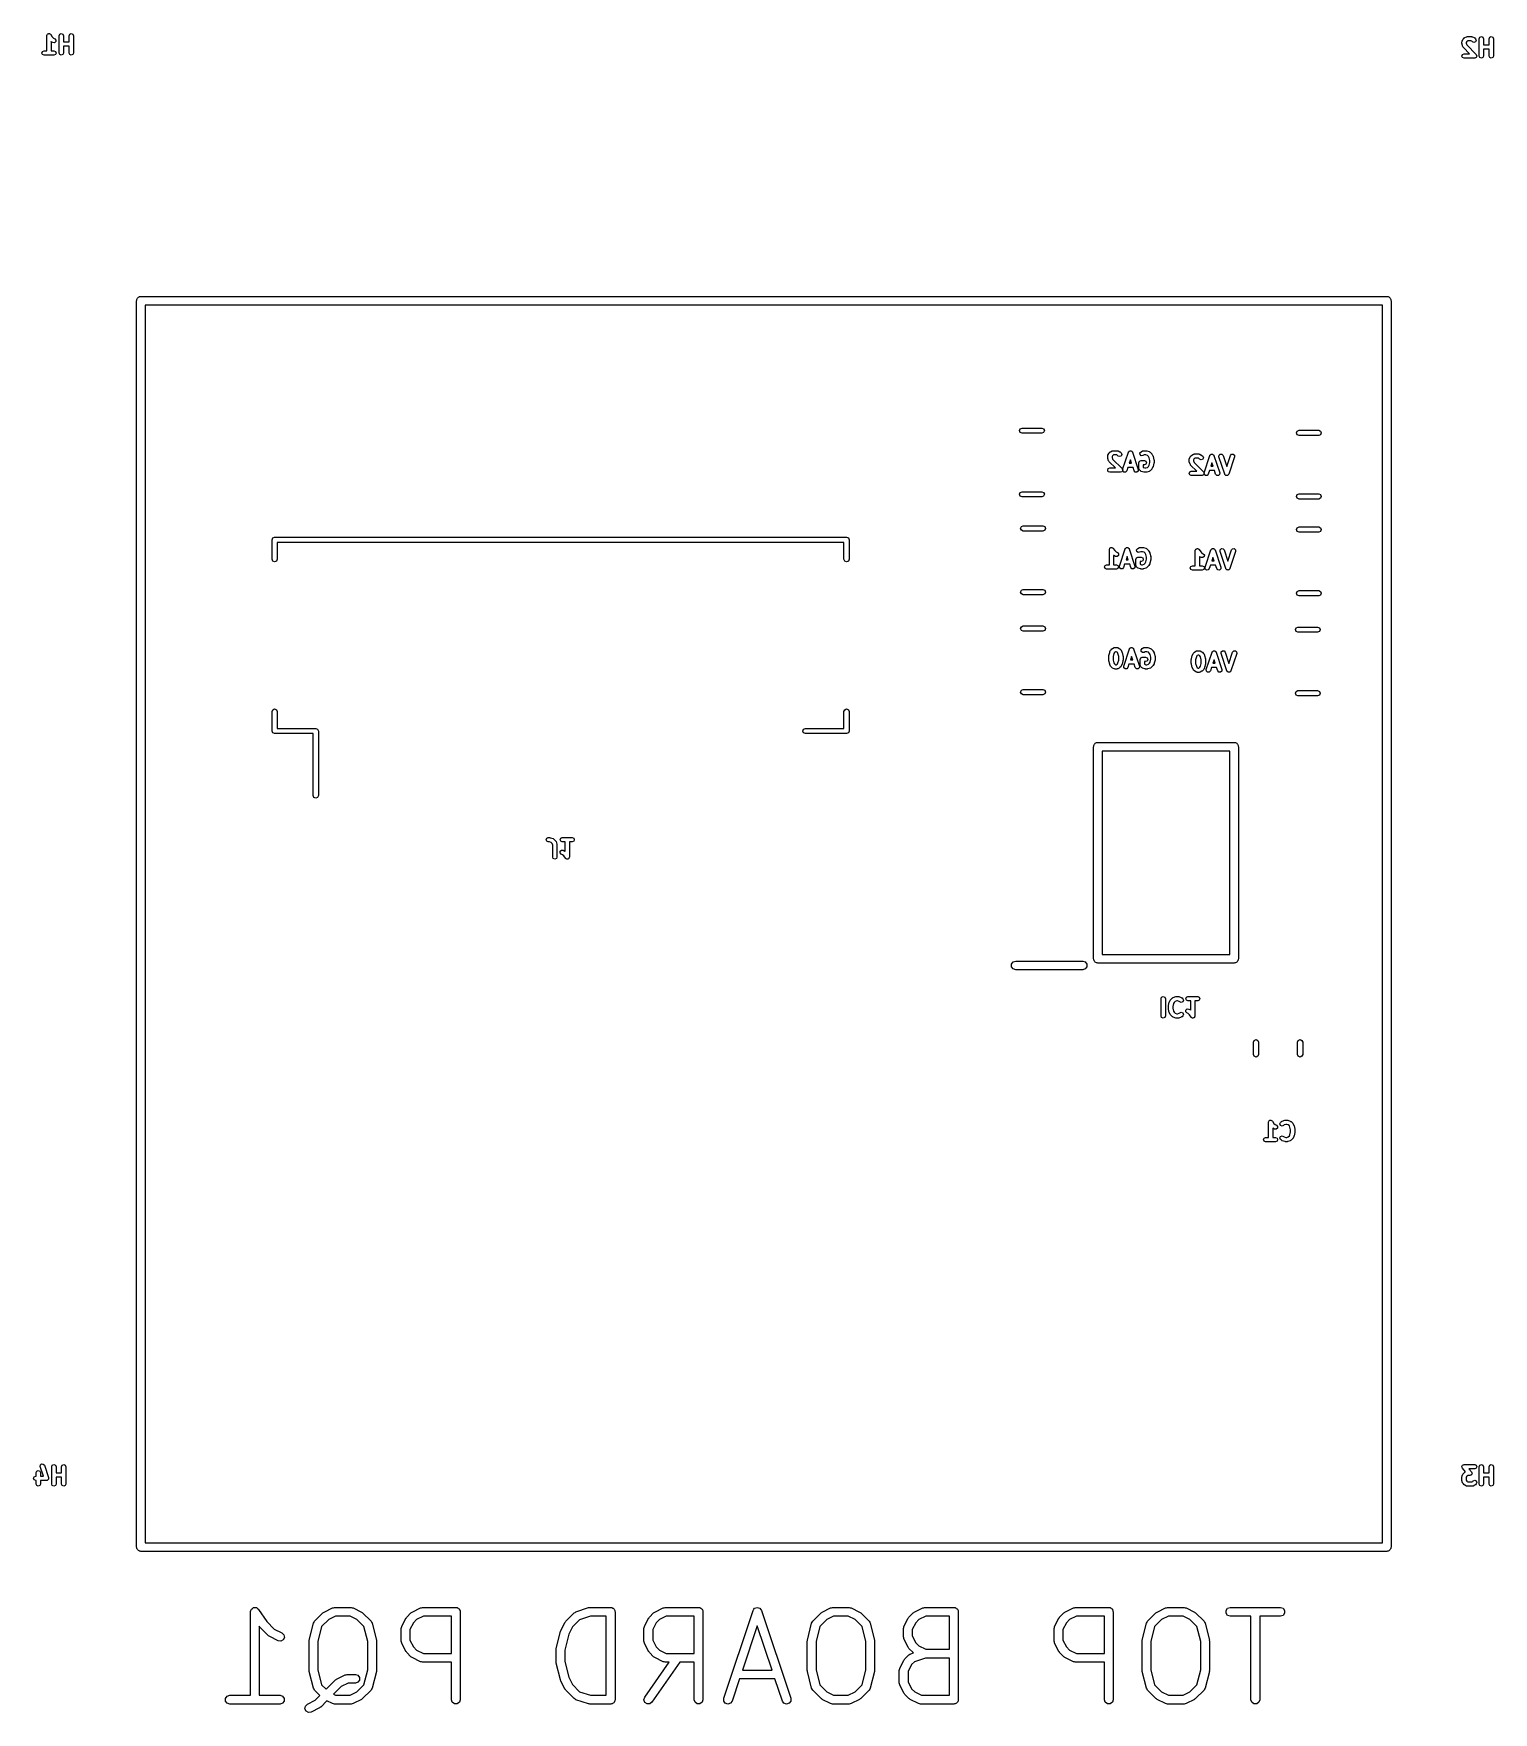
# Model space of a CAD drawing. Extents: x 85.9 to 119.6, y -76.5 to -37.7.
import ezdxf

# ---------------------------------------------------------------- set-up
doc = ezdxf.new("R2010")
doc.units = 0
doc.layers.add('BLACK', color=7, linetype='CONTINUOUS')

msp = doc.modelspace()

# ---------------------------------------------------------------- linework, layer by layer
at = {"layer": 'BLACK', "linetype": 'CONTINUOUS'}
for p, q in [((86.172975, -37.738747), (86.174944, -37.733991)), ((86.172975, -38.088747), (86.172975, -37.738747)), ((86.173946, -37.728942), (86.182047, -37.716844)), ((86.174944, -37.733991), (86.173946, -37.728942)), ((86.182047, -37.716844), (86.18762, -37.703392)), ((86.18762, -37.703392), (86.192375, -37.701422)), ((86.192375, -37.701422), (86.19524, -37.697145)), ((86.19524, -37.697145), (86.209522, -37.694319)), ((86.209522, -37.694319), (86.222975, -37.688747)), ((86.222975, -37.688747), (86.22773, -37.690716)), ((86.22773, -37.690716), (86.23278, -37.689718)), ((86.23278, -37.689718), (86.244877, -37.697819)), ((86.244877, -37.697819), (86.25833, -37.703392)), ((86.25833, -37.703392), (86.260299, -37.708147)), ((86.260299, -37.708147), (86.264577, -37.711012)), ((86.264577, -37.711012), (86.299926, -37.764035)), ((86.276805, -37.878706), (86.272975, -37.874289)), ((86.272975, -37.874289), (86.272975, -38.088747)), ((86.3149, -37.897754), (86.276805, -37.878706)), ((86.299926, -37.764035), (86.328784, -37.792893)), ((86.353072, -37.900467), (86.3149, -37.897754)), ((86.328784, -37.792893), (86.359622, -37.808312)), ((86.381982, -37.875394), (86.353072, -37.900467)), ((86.359622, -37.808312), (86.384695, -37.837222)), ((86.384695, -37.837222), (86.381982, -37.875394)), ((86.45869, -37.738747), (86.473335, -37.703392)), ((86.45869, -38.138747), (86.45869, -37.738747)), ((86.473335, -37.703392), (86.50869, -37.688747)), ((86.50869, -37.688747), (86.544045, -37.703392)), ((86.544045, -37.703392), (86.55869, -37.738747)), ((86.55869, -37.738747), (86.55869, -37.879223)), ((86.55869, -37.879223), (86.687261, -37.879223)), ((86.687261, -37.979223), (86.55869, -37.979223)), ((86.55869, -37.979223), (86.55869, -38.138747)), ((86.687261, -37.738747), (86.701906, -37.703392)), ((86.687261, -37.879223), (86.687261, -37.738747)), ((86.687261, -38.138747), (86.687261, -37.979223)), ((86.701906, -37.703392), (86.737261, -37.688747)), ((86.737261, -37.688747), (86.772616, -37.703392)), ((86.772616, -37.703392), (86.787261, -37.738747)), ((86.787261, -37.738747), (86.787261, -38.138747)), ((118.88619, -37.883438), (118.890643, -37.872686)), ((118.88619, -37.921533), (118.88619, -37.883438)), ((118.889339, -37.929135), (118.88619, -37.921533)), ((118.888756, -37.937344), (118.889339, -37.929135)), ((118.907803, -37.994487), (118.888756, -37.937344)), ((118.890643, -37.872686), (118.891468, -37.861078)), ((118.891468, -37.861078), (118.910515, -37.822982)), ((118.915428, -38.003279), (118.907803, -37.994487)), ((118.910515, -37.822982), (118.916733, -37.817588)), ((118.919882, -38.014031), (118.915428, -38.003279)), ((118.916733, -37.817588), (118.919883, -37.809986)), ((119.063099, -38.157247), (118.919882, -38.014031)), ((118.919883, -37.809986), (118.93893, -37.790939)), ((118.93893, -37.790939), (118.946532, -37.78779)), ((118.946532, -37.78779), (118.951924, -37.781574)), ((118.951924, -37.781574), (118.990019, -37.762526)), ((118.996331, -37.874958), (118.98619, -37.895241)), ((118.98619, -37.895241), (118.98619, -37.91342)), ((118.98619, -37.91342), (118.998938, -37.951667)), ((118.990019, -37.762526), (119.001627, -37.7617)), ((119.003901, -37.867388), (118.996331, -37.874958)), ((118.998938, -37.951667), (119.219164, -38.171892)), ((119.001627, -37.7617), (119.01238, -37.757247)), ((119.024183, -37.857247), (119.003901, -37.867388)), ((119.01238, -37.757247), (119.107618, -37.757247)), ((119.095815, -37.857247), (119.024183, -37.857247)), ((119.116095, -37.867387), (119.095815, -37.857247)), ((119.107618, -37.757247), (119.11837, -37.7617)), ((119.129406, -37.880698), (119.116095, -37.867387)), ((119.11837, -37.7617), (119.129979, -37.762526)), ((119.164762, -37.895341), (119.129406, -37.880698)), ((119.129979, -37.762526), (119.168074, -37.781574)), ((119.200117, -37.880696), (119.164762, -37.895341)), ((119.168074, -37.781574), (119.173465, -37.78779)), ((119.173465, -37.78779), (119.181067, -37.790939)), ((119.181067, -37.790939), (119.200115, -37.809986)), ((119.200115, -37.809986), (119.21476, -37.845341)), ((119.21476, -37.845341), (119.200117, -37.880696)), ((119.28619, -37.807247), (119.300835, -37.771892)), ((119.28619, -38.207247), (119.28619, -37.807247)), ((119.300835, -37.771892), (119.33619, -37.757247)), ((119.33619, -37.757247), (119.371545, -37.771892)), ((119.371545, -37.771892), (119.38619, -37.807247)), ((119.38619, -37.807247), (119.38619, -37.947723)), ((119.38619, -37.947723), (119.514761, -37.947723)), ((119.514761, -37.807247), (119.529406, -37.771892)), ((119.514761, -37.947723), (119.514761, -37.807247)), ((119.529406, -37.771892), (119.564761, -37.757247)), ((119.564761, -37.757247), (119.600116, -37.771892)), ((119.600116, -37.771892), (119.614761, -37.807247)), ((119.614761, -37.807247), (119.614761, -38.207247)), ((86.05869, -38.138747), (86.073335, -38.103392)), ((86.073335, -38.174102), (86.05869, -38.138747)), ((86.073335, -38.103392), (86.10869, -38.088747)), ((86.10869, -38.188747), (86.073335, -38.174102)), ((86.10869, -38.088747), (86.172975, -38.088747)), ((86.222975, -38.188747), (86.10869, -38.188747)), ((86.337261, -38.188747), (86.222975, -38.188747)), ((86.272975, -38.088747), (86.337261, -38.088747)), ((86.337261, -38.088747), (86.372616, -38.103392)), ((86.372616, -38.174102), (86.337261, -38.188747)), ((86.372616, -38.103392), (86.387261, -38.138747)), ((86.387261, -38.138747), (86.372616, -38.174102)), ((86.473335, -38.174102), (86.45869, -38.138747)), ((86.50869, -38.188747), (86.473335, -38.174102)), ((86.544045, -38.174102), (86.50869, -38.188747)), ((86.55869, -38.138747), (86.544045, -38.174102)), ((86.701906, -38.174102), (86.687261, -38.138747)), ((86.737261, -38.188747), (86.701906, -38.174102)), ((86.772616, -38.174102), (86.737261, -38.188747)), ((86.787261, -38.138747), (86.772616, -38.174102)), ((118.88619, -38.207247), (118.900835, -38.171892)), ((118.900835, -38.242602), (118.88619, -38.207247)), ((118.900835, -38.171892), (118.93619, -38.157247)), ((118.93619, -38.257247), (118.900835, -38.242602)), ((118.93619, -38.157247), (119.063099, -38.157247)), ((119.183809, -38.257247), (118.93619, -38.257247)), ((119.219164, -38.242602), (119.183809, -38.257247)), ((119.219164, -38.171892), (119.233809, -38.207247)), ((119.233809, -38.207247), (119.219164, -38.242602)), ((119.300835, -38.242602), (119.28619, -38.207247)), ((119.33619, -38.257247), (119.300835, -38.242602)), ((119.371545, -38.242602), (119.33619, -38.257247)), ((119.38619, -38.207247), (119.371545, -38.242602)), ((119.514761, -38.047723), (119.38619, -38.047723)), ((119.38619, -38.047723), (119.38619, -38.207247)), ((119.514761, -38.207247), (119.514761, -38.047723)), ((119.529406, -38.242602), (119.514761, -38.207247)), ((119.564761, -38.257247), (119.529406, -38.242602)), ((119.600116, -38.242602), (119.564761, -38.257247)), ((119.614761, -38.207247), (119.600116, -38.242602)), ((88.254294, -43.830298), (88.263603, -43.817484)), ((88.254294, -43.846137), (88.254294, -43.830298)), ((88.263603, -43.817484), (88.268498, -43.802421)), ((88.268498, -43.802421), (88.281311, -43.793111)), ((88.281311, -43.793111), (88.290621, -43.780298)), ((88.290621, -43.780298), (88.305684, -43.775403)), ((88.305684, -43.775403), (88.318498, -43.766094)), ((88.318498, -43.766094), (88.334337, -43.766094)), ((88.334337, -43.766094), (88.3494, -43.7612)), ((88.3494, -43.7612), (117.1494, -43.7612)), ((117.1494, -43.7612), (117.164463, -43.766094)), ((117.164463, -43.766094), (117.180302, -43.766094)), ((117.180302, -43.766094), (117.193115, -43.775403)), ((117.193115, -43.775403), (117.208179, -43.780298)), ((117.208179, -43.780298), (117.217488, -43.793111)), ((117.217488, -43.793111), (117.230302, -43.802421)), ((117.230302, -43.802421), (117.235196, -43.817484)), ((117.235196, -43.817484), (117.244506, -43.830298)), ((117.244506, -43.830298), (117.244506, -43.846137)), ((88.2494, -43.8612), (88.254294, -43.846137)), ((88.2494, -72.6612), (88.2494, -43.8612)), ((88.4494, -43.9612), (88.4494, -72.5612)), ((117.0494, -43.9612), (88.4494, -43.9612)), ((117.0494, -72.5612), (117.0494, -43.9612)), ((117.244506, -43.846137), (117.2494, -43.8612)), ((117.2494, -43.8612), (117.2494, -72.6612)), ((108.660136, -46.8646), (108.67771, -46.822174)), ((108.67771, -46.907026), (108.660136, -46.8646)), ((108.67771, -46.822174), (108.720136, -46.8046)), ((108.720136, -46.9246), (108.67771, -46.907026)), ((108.720136, -46.8046), (109.174264, -46.8046)), ((109.174264, -46.9246), (108.720136, -46.9246)), ((109.174264, -46.8046), (109.21669, -46.822174)), ((109.21669, -46.907026), (109.174264, -46.9246)), ((109.21669, -46.822174), (109.234264, -46.8646)), ((109.234264, -46.8646), (109.21669, -46.907026)), ((115.060936, -46.9154), (115.07851, -46.872974)), ((115.07851, -46.957826), (115.060936, -46.9154)), ((115.07851, -46.872974), (115.120936, -46.8554)), ((115.120936, -46.8554), (115.575064, -46.8554)), ((115.575064, -46.8554), (115.61749, -46.872974)), ((115.61749, -46.872974), (115.635064, -46.9154)), ((115.635064, -46.9154), (115.61749, -46.957826)), ((110.812922, -47.3313), (110.823675, -47.326847)), ((110.823675, -47.326847), (110.918913, -47.326847)), ((110.918913, -47.326847), (110.929665, -47.3313)), ((111.517684, -47.3313), (111.528437, -47.326847)), ((111.528437, -47.326847), (111.58558, -47.326847)), ((111.58558, -47.326847), (111.593183, -47.329996)), ((115.120936, -46.9754), (115.07851, -46.957826)), ((115.575064, -46.9754), (115.120936, -46.9754)), ((115.61749, -46.957826), (115.575064, -46.9754)), ((110.697485, -47.453038), (110.701938, -47.442286)), ((110.697485, -47.491133), (110.697485, -47.453038)), ((110.700634, -47.498735), (110.697485, -47.491133)), ((110.700051, -47.506944), (110.700634, -47.498735)), ((110.719098, -47.564087), (110.700051, -47.506944)), ((110.701938, -47.442286), (110.702763, -47.430678)), ((110.702763, -47.430678), (110.72181, -47.392582)), ((110.726723, -47.572879), (110.719098, -47.564087)), ((110.72181, -47.392582), (110.728028, -47.387188)), ((110.731177, -47.583631), (110.726723, -47.572879)), ((110.728028, -47.387188), (110.731178, -47.379586)), ((110.874394, -47.726847), (110.731177, -47.583631)), ((110.731178, -47.379586), (110.750225, -47.360539)), ((110.750225, -47.360539), (110.757827, -47.35739)), ((110.757827, -47.35739), (110.763219, -47.351174)), ((110.763219, -47.351174), (110.801314, -47.332126)), ((110.807626, -47.444558), (110.797485, -47.464841)), ((110.797485, -47.464841), (110.797485, -47.48302)), ((110.797485, -47.48302), (110.810233, -47.521267)), ((110.801314, -47.332126), (110.812922, -47.3313)), ((110.815196, -47.436988), (110.807626, -47.444558)), ((110.810233, -47.521267), (111.030459, -47.741492)), ((110.835478, -47.426847), (110.815196, -47.436988)), ((110.90711, -47.426847), (110.835478, -47.426847)), ((110.92739, -47.436987), (110.90711, -47.426847)), ((110.940701, -47.450298), (110.92739, -47.436987)), ((110.929665, -47.3313), (110.941274, -47.332126)), ((110.976057, -47.464941), (110.940701, -47.450298)), ((110.941274, -47.332126), (110.979369, -47.351174)), ((111.011412, -47.450296), (110.976057, -47.464941)), ((110.979369, -47.351174), (110.98476, -47.35739)), ((110.98476, -47.35739), (110.992362, -47.360539)), ((110.992362, -47.360539), (111.01141, -47.379586)), ((111.01141, -47.379586), (111.026055, -47.414941)), ((111.026055, -47.414941), (111.011412, -47.450296)), ((111.042908, -47.761036), (111.176241, -47.361036)), ((111.164475, -47.712561), (111.137776, -47.792658)), ((111.282875, -47.712561), (111.164475, -47.712561)), ((111.176241, -47.361036), (111.178689, -47.358213)), ((111.178689, -47.358213), (111.178954, -47.354487)), ((111.178954, -47.354487), (111.190928, -47.3441)), ((111.190928, -47.3441), (111.201315, -47.332126)), ((111.223675, -47.53496), (111.197808, -47.612561)), ((111.197808, -47.612561), (111.249542, -47.612561)), ((111.201315, -47.332126), (111.205041, -47.331861)), ((111.205041, -47.331861), (111.207864, -47.329413)), ((111.207864, -47.329413), (111.223675, -47.330536)), ((111.223675, -47.330536), (111.239486, -47.329413)), ((111.249542, -47.612561), (111.223675, -47.53496)), ((111.239486, -47.329413), (111.242308, -47.331861)), ((111.242308, -47.331861), (111.246035, -47.332126)), ((111.246035, -47.332126), (111.256418, -47.344098)), ((111.256418, -47.344098), (111.268396, -47.354486)), ((111.268396, -47.354486), (111.26866, -47.358213)), ((111.26866, -47.358213), (111.271109, -47.361036)), ((111.271109, -47.361036), (111.404442, -47.761036)), ((111.309574, -47.792658), (111.282875, -47.712561)), ((111.421294, -47.605419), (111.435939, -47.570064)), ((111.421294, -47.738752), (111.421294, -47.605419)), ((111.435939, -47.570064), (111.471294, -47.555419)), ((111.442908, -47.380084), (111.467981, -47.351174)), ((111.445621, -47.418256), (111.442908, -47.380084)), ((111.474531, -47.443329), (111.445621, -47.418256)), ((111.467981, -47.351174), (111.506076, -47.332126)), ((111.471294, -47.555419), (111.547484, -47.555419)), ((111.512703, -47.440616), (111.474531, -47.443329)), ((111.506076, -47.332126), (111.517684, -47.3313)), ((111.54024, -47.426847), (111.512703, -47.440616)), ((111.547484, -47.655419), (111.521294, -47.655419)), ((111.521294, -47.655419), (111.521294, -47.715412)), ((111.521294, -47.715412), (111.555597, -47.726847)), ((111.577466, -47.426847), (111.54024, -47.426847)), ((111.547484, -47.555419), (111.582839, -47.570064)), ((111.582839, -47.640774), (111.547484, -47.655419)), ((111.615714, -47.439596), (111.577466, -47.426847)), ((111.577467, -47.726847), (111.615712, -47.714098)), ((111.582839, -47.570064), (111.597484, -47.605419)), ((111.597484, -47.605419), (111.582839, -47.640774)), ((111.593183, -47.329996), (111.601392, -47.329413)), ((111.601392, -47.329413), (111.658535, -47.348461)), ((111.615712, -47.714098), (111.639724, -47.690086)), ((111.639724, -47.463607), (111.615714, -47.439596)), ((111.652689, -47.489537), (111.639724, -47.463607)), ((111.639724, -47.690086), (111.652689, -47.664156)), ((111.668913, -47.554431), (111.652689, -47.489537)), ((111.652689, -47.664156), (111.668913, -47.599263)), ((111.658535, -47.348461), (111.667326, -47.356086)), ((111.667326, -47.356086), (111.678078, -47.36054)), ((111.668913, -47.599263), (111.668913, -47.554431)), ((111.678078, -47.36054), (111.716173, -47.398634)), ((111.716173, -47.398634), (111.719322, -47.406237)), ((111.719322, -47.406237), (111.72554, -47.41163)), ((111.72554, -47.41163), (111.744586, -47.449725)), ((111.744586, -47.703969), (111.72554, -47.742064)), ((111.744586, -47.449725), (111.744988, -47.455391)), ((111.744988, -47.698302), (111.744586, -47.703969)), ((111.744988, -47.455391), (111.748372, -47.459958)), ((111.748372, -47.693736), (111.744988, -47.698302)), ((111.748372, -47.459958), (111.76742, -47.536149)), ((111.76742, -47.617546), (111.748372, -47.693736)), ((111.76742, -47.536149), (111.766486, -47.542419)), ((111.766486, -47.542419), (111.768913, -47.548276)), ((111.768913, -47.605419), (111.766486, -47.611275)), ((111.766486, -47.611275), (111.76742, -47.617546)), ((111.768913, -47.548276), (111.768913, -47.605419)), ((112.580257, -47.529238), (112.58471, -47.518486)), ((112.580257, -47.567333), (112.580257, -47.529238)), ((112.583406, -47.574935), (112.580257, -47.567333)), ((112.582823, -47.583144), (112.583406, -47.574935)), ((112.60187, -47.640287), (112.582823, -47.583144)), ((112.58471, -47.518486), (112.585535, -47.506878)), ((112.585535, -47.506878), (112.604582, -47.468782)), ((112.609495, -47.649079), (112.60187, -47.640287)), ((112.604582, -47.468782), (112.6108, -47.463388)), ((112.613949, -47.659831), (112.609495, -47.649079)), ((112.6108, -47.463388), (112.61395, -47.455786)), ((112.757166, -47.803047), (112.613949, -47.659831)), ((112.61395, -47.455786), (112.632997, -47.436739)), ((112.632997, -47.436739), (112.640599, -47.43359)), ((112.640599, -47.43359), (112.645991, -47.427374)), ((112.645991, -47.427374), (112.684086, -47.408326)), ((112.690398, -47.520758), (112.680257, -47.541041)), ((112.680257, -47.541041), (112.680257, -47.55922)), ((112.680257, -47.55922), (112.693005, -47.597467)), ((112.684086, -47.408326), (112.695694, -47.4075)), ((112.697968, -47.513188), (112.690398, -47.520758)), ((112.693005, -47.597467), (112.913231, -47.817692)), ((112.695694, -47.4075), (112.706447, -47.403047)), ((112.71825, -47.503047), (112.697968, -47.513188)), ((112.706447, -47.403047), (112.801685, -47.403047)), ((112.789882, -47.503047), (112.71825, -47.503047)), ((112.810162, -47.513187), (112.789882, -47.503047)), ((112.801685, -47.403047), (112.812437, -47.4075)), ((112.823473, -47.526498), (112.810162, -47.513187)), ((112.812437, -47.4075), (112.824046, -47.408326)), ((112.858829, -47.541141), (112.823473, -47.526498)), ((112.824046, -47.408326), (112.862141, -47.427374)), ((112.894184, -47.526496), (112.858829, -47.541141)), ((112.862141, -47.427374), (112.867532, -47.43359)), ((112.867532, -47.43359), (112.875134, -47.436739)), ((112.875134, -47.436739), (112.894182, -47.455786)), ((112.894182, -47.455786), (112.908827, -47.491141)), ((112.908827, -47.491141), (112.894184, -47.526496)), ((112.92568, -47.837236), (113.059013, -47.437236)), ((113.059013, -47.437236), (113.061461, -47.434413)), ((113.061461, -47.434413), (113.061726, -47.430687)), ((113.061726, -47.430687), (113.0737, -47.4203)), ((113.0737, -47.4203), (113.084087, -47.408326)), ((113.106447, -47.61116), (113.08058, -47.688761)), ((113.08058, -47.688761), (113.132314, -47.688761)), ((113.084087, -47.408326), (113.087813, -47.408061)), ((113.087813, -47.408061), (113.090636, -47.405613)), ((113.090636, -47.405613), (113.106447, -47.406736)), ((113.106447, -47.406736), (113.122258, -47.405613)), ((113.132314, -47.688761), (113.106447, -47.61116)), ((113.122258, -47.405613), (113.12508, -47.408061)), ((113.12508, -47.408061), (113.128807, -47.408326)), ((113.128807, -47.408326), (113.13919, -47.420298)), ((113.13919, -47.420298), (113.151168, -47.430686)), ((113.151168, -47.430686), (113.151432, -47.434413)), ((113.151432, -47.434413), (113.153881, -47.437236)), ((113.153881, -47.437236), (113.287214, -47.837236)), ((113.268537, -47.468858), (113.27125, -47.430687)), ((113.40187, -47.868858), (113.268537, -47.468858)), ((113.27125, -47.430687), (113.30016, -47.405613)), ((113.30016, -47.405613), (113.338331, -47.408326)), ((113.338331, -47.408326), (113.363405, -47.437236)), ((113.363405, -47.437236), (113.449304, -47.694933)), ((113.449304, -47.694933), (113.535203, -47.437236)), ((113.630071, -47.468858), (113.496738, -47.868858)), ((113.535203, -47.437236), (113.560277, -47.408326)), ((113.560277, -47.408326), (113.598448, -47.405613)), ((113.598448, -47.405613), (113.627358, -47.430686)), ((113.627358, -47.430686), (113.630071, -47.468858)), ((110.697485, -47.776847), (110.71213, -47.741492)), ((110.71213, -47.812202), (110.697485, -47.776847)), ((110.71213, -47.741492), (110.747485, -47.726847)), ((110.747485, -47.826847), (110.71213, -47.812202)), ((110.747485, -47.726847), (110.874394, -47.726847)), ((110.995104, -47.826847), (110.747485, -47.826847)), ((111.030459, -47.812202), (110.995104, -47.826847)), ((111.030459, -47.741492), (111.043809, -47.773722)), ((111.044188, -47.779056), (111.030459, -47.812202)), ((111.043809, -47.773722), (111.042908, -47.761036)), ((111.045621, -47.799207), (111.044188, -47.779056)), ((111.074531, -47.824281), (111.045621, -47.799207)), ((111.112702, -47.821568), (111.074531, -47.824281)), ((111.137776, -47.792658), (111.112702, -47.821568)), ((111.334648, -47.821568), (111.309574, -47.792658)), ((111.372819, -47.824281), (111.334648, -47.821568)), ((111.401729, -47.799208), (111.372819, -47.824281)), ((111.404442, -47.761036), (111.401729, -47.799208)), ((111.435939, -47.774107), (111.421294, -47.738752)), ((111.454987, -47.793155), (111.435939, -47.774107)), ((111.465738, -47.797608), (111.454987, -47.793155)), ((111.474531, -47.805234), (111.465738, -47.797608)), ((111.531673, -47.824281), (111.474531, -47.805234)), ((111.539881, -47.823697), (111.531673, -47.824281)), ((111.547484, -47.826847), (111.539881, -47.823697)), ((111.58558, -47.826847), (111.547484, -47.826847)), ((111.555597, -47.726847), (111.577467, -47.726847)), ((111.593182, -47.823697), (111.58558, -47.826847)), ((111.601391, -47.824281), (111.593182, -47.823697)), ((111.658534, -47.805234), (111.601391, -47.824281)), ((111.667325, -47.797609), (111.658534, -47.805234)), ((111.678079, -47.793155), (111.667325, -47.797609)), ((111.716174, -47.755059), (111.678079, -47.793155)), ((111.719322, -47.747456), (111.716174, -47.755059)), ((111.72554, -47.742064), (111.719322, -47.747456)), ((112.580257, -47.853047), (112.594902, -47.817692)), ((112.594902, -47.888402), (112.580257, -47.853047)), ((112.594902, -47.817692), (112.630257, -47.803047)), ((112.630257, -47.903047), (112.594902, -47.888402)), ((112.630257, -47.803047), (112.757166, -47.803047)), ((112.877876, -47.903047), (112.630257, -47.903047)), ((112.913231, -47.888402), (112.877876, -47.903047)), ((112.913231, -47.817692), (112.926581, -47.849922)), ((112.92696, -47.855256), (112.913231, -47.888402)), ((112.926581, -47.849922), (112.92568, -47.837236)), ((112.928393, -47.875407), (112.92696, -47.855256)), ((112.957303, -47.900481), (112.928393, -47.875407)), ((112.995474, -47.897768), (112.957303, -47.900481)), ((113.020548, -47.868858), (112.995474, -47.897768)), ((113.047247, -47.788761), (113.020548, -47.868858)), ((113.165647, -47.788761), (113.047247, -47.788761)), ((113.192346, -47.868858), (113.165647, -47.788761)), ((113.21742, -47.897768), (113.192346, -47.868858)), ((113.255591, -47.900481), (113.21742, -47.897768)), ((113.284501, -47.875408), (113.255591, -47.900481)), ((113.287214, -47.837236), (113.284501, -47.875408)), ((113.404318, -47.87168), (113.40187, -47.868858)), ((113.404583, -47.875407), (113.404318, -47.87168)), ((113.416557, -47.885793), (113.404583, -47.875407)), ((113.426944, -47.897768), (113.416557, -47.885793)), ((113.43067, -47.898032), (113.426944, -47.897768)), ((113.433493, -47.900481), (113.43067, -47.898032)), ((113.449304, -47.899357), (113.433493, -47.900481)), ((113.465115, -47.900481), (113.449304, -47.899357)), ((113.467937, -47.898032), (113.465115, -47.900481)), ((113.471664, -47.897768), (113.467937, -47.898032)), ((113.482047, -47.885795), (113.471664, -47.897768)), ((113.494025, -47.875408), (113.482047, -47.885795)), ((113.494289, -47.87168), (113.494025, -47.875408)), ((113.496738, -47.868858), (113.494289, -47.87168)), ((108.660136, -48.3346), (108.67771, -48.292174)), ((108.67771, -48.377026), (108.660136, -48.3346)), ((108.67771, -48.292174), (108.720136, -48.2746)), ((108.720136, -48.3946), (108.67771, -48.377026)), ((108.720136, -48.2746), (109.174264, -48.2746)), ((109.174264, -48.3946), (108.720136, -48.3946)), ((109.174264, -48.2746), (109.21669, -48.292174)), ((109.21669, -48.377026), (109.174264, -48.3946)), ((109.21669, -48.292174), (109.234264, -48.3346)), ((109.234264, -48.3346), (109.21669, -48.377026)), ((115.060936, -48.3854), (115.07851, -48.342974)), ((115.07851, -48.427826), (115.060936, -48.3854)), ((115.07851, -48.342974), (115.120936, -48.3254)), ((115.120936, -48.4454), (115.07851, -48.427826)), ((115.120936, -48.3254), (115.575064, -48.3254)), ((115.575064, -48.4454), (115.120936, -48.4454)), ((115.575064, -48.3254), (115.61749, -48.342974)), ((115.61749, -48.427826), (115.575064, -48.4454)), ((115.61749, -48.342974), (115.635064, -48.3854)), ((115.635064, -48.3854), (115.61749, -48.427826)), ((108.685536, -49.1252), (108.70311, -49.082774)), ((108.70311, -49.167626), (108.685536, -49.1252)), ((108.70311, -49.082774), (108.745536, -49.0652)), ((108.745536, -49.1852), (108.70311, -49.167626)), ((108.745536, -49.0652), (109.199664, -49.0652)), ((109.199664, -49.1852), (108.745536, -49.1852)), ((109.199664, -49.0652), (109.24209, -49.082774)), ((109.24209, -49.167626), (109.199664, -49.1852)), ((109.24209, -49.082774), (109.259664, -49.1252)), ((109.259664, -49.1252), (109.24209, -49.167626)), ((115.060936, -49.1506), (115.07851, -49.108174)), ((115.07851, -49.193026), (115.060936, -49.1506)), ((115.07851, -49.108174), (115.120936, -49.0906)), ((115.120936, -49.2106), (115.07851, -49.193026)), ((115.120936, -49.0906), (115.575064, -49.0906)), ((115.575064, -49.2106), (115.120936, -49.2106)), ((115.575064, -49.0906), (115.61749, -49.108174)), ((115.61749, -49.193026), (115.575064, -49.2106)), ((115.61749, -49.108174), (115.635064, -49.1506)), ((115.635064, -49.1506), (115.61749, -49.193026)), ((91.3806, -49.3854), (91.398174, -49.342974)), ((91.3806, -49.8354), (91.3806, -49.3854)), ((91.398174, -49.342974), (91.4406, -49.3254)), ((91.4406, -49.3254), (104.6606, -49.3254)), ((104.6006, -49.4454), (91.5006, -49.4454)), ((91.5006, -49.4454), (91.5006, -49.8354)), ((104.6006, -49.8354), (104.6006, -49.4454)), ((104.6606, -49.3254), (104.703026, -49.342974)), ((104.703026, -49.342974), (104.7206, -49.3854)), ((104.7206, -49.3854), (104.7206, -49.8354)), ((110.73557, -49.612047), (110.737539, -49.607291)), ((110.73557, -49.962047), (110.73557, -49.612047)), ((110.736541, -49.602242), (110.744642, -49.590144)), ((110.737539, -49.607291), (110.736541, -49.602242)), ((110.744642, -49.590144), (110.750215, -49.576692)), ((110.750215, -49.576692), (110.75497, -49.574722)), ((110.75497, -49.574722), (110.757835, -49.570445)), ((110.757835, -49.570445), (110.772117, -49.567619)), ((110.772117, -49.567619), (110.78557, -49.562047)), ((110.78557, -49.562047), (110.790325, -49.564016)), ((110.790325, -49.564016), (110.795375, -49.563018)), ((110.795375, -49.563018), (110.807472, -49.571119)), ((110.807472, -49.571119), (110.820925, -49.576692)), ((110.820925, -49.576692), (110.822894, -49.581447)), ((110.822894, -49.581447), (110.827172, -49.584312)), ((110.827172, -49.584312), (110.862521, -49.637335)), ((110.862521, -49.637335), (110.891379, -49.666193)), ((110.966708, -49.996236), (111.100041, -49.596236)), ((111.100041, -49.596236), (111.102489, -49.593413)), ((111.102489, -49.593413), (111.102754, -49.589687)), ((111.102754, -49.589687), (111.114728, -49.5793)), ((111.114728, -49.5793), (111.125115, -49.567326)), ((111.125115, -49.567326), (111.128841, -49.567061)), ((111.128841, -49.567061), (111.131664, -49.564613)), ((111.131664, -49.564613), (111.147475, -49.565736)), ((111.147475, -49.565736), (111.163286, -49.564613)), ((111.163286, -49.564613), (111.166108, -49.567061)), ((111.166108, -49.567061), (111.169835, -49.567326)), ((111.169835, -49.567326), (111.180218, -49.579298)), ((111.180218, -49.579298), (111.192196, -49.589686)), ((111.192196, -49.589686), (111.19246, -49.593413)), ((111.19246, -49.593413), (111.194909, -49.596236)), ((111.194909, -49.596236), (111.328242, -49.996236)), ((111.366708, -49.615284), (111.391781, -49.586374)), ((111.369421, -49.653456), (111.366708, -49.615284)), ((111.398331, -49.678529), (111.369421, -49.653456)), ((111.391781, -49.586374), (111.429876, -49.567326)), ((111.429876, -49.567326), (111.441484, -49.5665)), ((111.441484, -49.5665), (111.452237, -49.562047)), ((111.452237, -49.562047), (111.50938, -49.562047)), ((111.50938, -49.562047), (111.516983, -49.565196)), ((111.516983, -49.565196), (111.525192, -49.564613)), ((111.525192, -49.564613), (111.582335, -49.583661)), ((111.582335, -49.583661), (111.591126, -49.591286)), ((111.591126, -49.591286), (111.601878, -49.59574)), ((111.601878, -49.59574), (111.639973, -49.633834)), ((111.639973, -49.633834), (111.643122, -49.641437)), ((111.643122, -49.641437), (111.64934, -49.64683)), ((111.64934, -49.64683), (111.668386, -49.684925)), ((112.719942, -49.637447), (112.721911, -49.632691)), ((112.719942, -49.987447), (112.719942, -49.637447)), ((112.720913, -49.627642), (112.729014, -49.615544)), ((112.721911, -49.632691), (112.720913, -49.627642)), ((112.729014, -49.615544), (112.734587, -49.602092)), ((112.734587, -49.602092), (112.739342, -49.600122)), ((112.739342, -49.600122), (112.742207, -49.595845)), ((112.742207, -49.595845), (112.756489, -49.593019)), ((112.756489, -49.593019), (112.769942, -49.587447)), ((112.769942, -49.587447), (112.774697, -49.589416)), ((112.774697, -49.589416), (112.779747, -49.588418)), ((112.779747, -49.588418), (112.791844, -49.596519)), ((112.791844, -49.596519), (112.805297, -49.602092)), ((112.805297, -49.602092), (112.807266, -49.606847)), ((112.807266, -49.606847), (112.811544, -49.609712)), ((112.811544, -49.609712), (112.846893, -49.662735)), ((112.95108, -50.021636), (113.084413, -49.621636)), ((113.084413, -49.621636), (113.086861, -49.618813)), ((113.086861, -49.618813), (113.087126, -49.615087)), ((113.087126, -49.615087), (113.0991, -49.6047)), ((113.0991, -49.6047), (113.109487, -49.592726)), ((113.109487, -49.592726), (113.113213, -49.592461)), ((113.113213, -49.592461), (113.116036, -49.590013)), ((113.116036, -49.590013), (113.131847, -49.591136)), ((113.131847, -49.591136), (113.147658, -49.590013)), ((113.147658, -49.590013), (113.15048, -49.592461)), ((113.15048, -49.592461), (113.154207, -49.592726)), ((113.154207, -49.592726), (113.16459, -49.604698)), ((113.16459, -49.604698), (113.176568, -49.615086)), ((113.176568, -49.615086), (113.176832, -49.618813)), ((113.176832, -49.618813), (113.179281, -49.621636)), ((113.179281, -49.621636), (113.312614, -50.021636)), ((113.293937, -49.653258), (113.29665, -49.615087)), ((113.42727, -50.053258), (113.293937, -49.653258)), ((113.29665, -49.615087), (113.32556, -49.590013)), ((113.32556, -49.590013), (113.363731, -49.592726)), ((113.363731, -49.592726), (113.388805, -49.621636)), ((113.388805, -49.621636), (113.474704, -49.879333)), ((113.474704, -49.879333), (113.560603, -49.621636)), ((113.655471, -49.653258), (113.522138, -50.053258)), ((113.560603, -49.621636), (113.585677, -49.592726)), ((113.585677, -49.592726), (113.623848, -49.590013)), ((113.623848, -49.590013), (113.652758, -49.615086)), ((113.652758, -49.615086), (113.655471, -49.653258)), ((91.398174, -49.877826), (91.3806, -49.8354)), ((91.4406, -49.8954), (91.398174, -49.877826)), ((91.483026, -49.877826), (91.4406, -49.8954)), ((91.5006, -49.8354), (91.483026, -49.877826)), ((104.618174, -49.877826), (104.6006, -49.8354)), ((104.6606, -49.8954), (104.618174, -49.877826)), ((104.703026, -49.877826), (104.6606, -49.8954)), ((104.7206, -49.8354), (104.703026, -49.877826)), ((110.621285, -50.012047), (110.63593, -49.976692)), ((110.63593, -50.047402), (110.621285, -50.012047)), ((110.63593, -49.976692), (110.671285, -49.962047)), ((110.671285, -49.962047), (110.73557, -49.962047)), ((110.8394, -49.752006), (110.83557, -49.747589)), ((110.83557, -49.747589), (110.83557, -49.962047)), ((110.83557, -49.962047), (110.899856, -49.962047)), ((110.877495, -49.771054), (110.8394, -49.752006)), ((110.915667, -49.773767), (110.877495, -49.771054)), ((110.891379, -49.666193), (110.922217, -49.681612)), ((110.899856, -49.962047), (110.935211, -49.976692)), ((110.944577, -49.748694), (110.915667, -49.773767)), ((110.922217, -49.681612), (110.94729, -49.710522)), ((110.935211, -49.976692), (110.949856, -50.012047)), ((110.949856, -50.012047), (110.935211, -50.047402)), ((110.94729, -49.710522), (110.944577, -49.748694)), ((110.969421, -50.034407), (110.966708, -49.996236)), ((110.998331, -50.059481), (110.969421, -50.034407)), ((111.061576, -50.027858), (111.036502, -50.056768)), ((111.088275, -49.947761), (111.061576, -50.027858)), ((111.206675, -49.947761), (111.088275, -49.947761)), ((111.147475, -49.77016), (111.121608, -49.847761)), ((111.121608, -49.847761), (111.173342, -49.847761)), ((111.173342, -49.847761), (111.147475, -49.77016)), ((111.233374, -50.027858), (111.206675, -49.947761)), ((111.258448, -50.056768), (111.233374, -50.027858)), ((111.325529, -50.034408), (111.296619, -50.059481)), ((111.328242, -49.996236), (111.325529, -50.034408)), ((111.345094, -49.840619), (111.359739, -49.805264)), ((111.345094, -49.973952), (111.345094, -49.840619)), ((111.359739, -50.009307), (111.345094, -49.973952)), ((111.359739, -49.805264), (111.395094, -49.790619)), ((111.378787, -50.028355), (111.359739, -50.009307)), ((111.389538, -50.032808), (111.378787, -50.028355)), ((111.398331, -50.040434), (111.389538, -50.032808)), ((111.395094, -49.790619), (111.471284, -49.790619)), ((111.436503, -49.675816), (111.398331, -49.678529)), ((111.455473, -50.059481), (111.398331, -50.040434)), ((111.46404, -49.662047), (111.436503, -49.675816)), ((111.471284, -49.890619), (111.445094, -49.890619)), ((111.445094, -49.890619), (111.445094, -49.950612)), ((111.445094, -49.950612), (111.479397, -49.962047)), ((111.501266, -49.662047), (111.46404, -49.662047)), ((111.471284, -49.790619), (111.506639, -49.805264)), ((111.506639, -49.875974), (111.471284, -49.890619)), ((111.479397, -49.962047), (111.501267, -49.962047)), ((111.539514, -49.674796), (111.501266, -49.662047)), ((111.501267, -49.962047), (111.539512, -49.949298)), ((111.506639, -49.805264), (111.521284, -49.840619)), ((111.521284, -49.840619), (111.506639, -49.875974)), ((111.582334, -50.040434), (111.525191, -50.059481)), ((111.539512, -49.949298), (111.563524, -49.925286)), ((111.563524, -49.698807), (111.539514, -49.674796)), ((111.576489, -49.724737), (111.563524, -49.698807)), ((111.563524, -49.925286), (111.576489, -49.899356)), ((111.592713, -49.789631), (111.576489, -49.724737)), ((111.576489, -49.899356), (111.592713, -49.834463)), ((111.591125, -50.032809), (111.582334, -50.040434)), ((111.601879, -50.028355), (111.591125, -50.032809)), ((111.592713, -49.834463), (111.592713, -49.789631)), ((111.639974, -49.990259), (111.601879, -50.028355)), ((111.643122, -49.982656), (111.639974, -49.990259)), ((111.64934, -49.977264), (111.643122, -49.982656)), ((111.668386, -49.939169), (111.64934, -49.977264)), ((111.668386, -49.684925), (111.668788, -49.690591)), ((111.668788, -49.933502), (111.668386, -49.939169)), ((111.668788, -49.690591), (111.672172, -49.695158)), ((111.672172, -49.928936), (111.668788, -49.933502)), ((111.672172, -49.695158), (111.69122, -49.771349)), ((111.69122, -49.852746), (111.672172, -49.928936)), ((111.69122, -49.771349), (111.690286, -49.777619)), ((111.690286, -49.777619), (111.692713, -49.783476)), ((111.692713, -49.840619), (111.690286, -49.846475)), ((111.690286, -49.846475), (111.69122, -49.852746)), ((111.692713, -49.783476), (111.692713, -49.840619)), ((112.605657, -50.037447), (112.620302, -50.002092)), ((112.620302, -50.072802), (112.605657, -50.037447)), ((112.620302, -50.002092), (112.655657, -49.987447)), ((112.655657, -49.987447), (112.719942, -49.987447)), ((112.823772, -49.777406), (112.819942, -49.772989)), ((112.819942, -49.772989), (112.819942, -49.987447)), ((112.819942, -49.987447), (112.884228, -49.987447)), ((112.861867, -49.796454), (112.823772, -49.777406)), ((112.846893, -49.662735), (112.875751, -49.691593)), ((112.900039, -49.799167), (112.861867, -49.796454)), ((112.875751, -49.691593), (112.906589, -49.707012)), ((112.884228, -49.987447), (112.919583, -50.002092)), ((112.928949, -49.774094), (112.900039, -49.799167)), ((112.906589, -49.707012), (112.931662, -49.735922)), ((112.919583, -50.002092), (112.934228, -50.037447)), ((112.934228, -50.037447), (112.919583, -50.072802)), ((112.931662, -49.735922), (112.928949, -49.774094)), ((112.953793, -50.059807), (112.95108, -50.021636)), ((113.072647, -49.973161), (113.045948, -50.053258)), ((113.191047, -49.973161), (113.072647, -49.973161)), ((113.131847, -49.79556), (113.10598, -49.873161)), ((113.10598, -49.873161), (113.157714, -49.873161)), ((113.157714, -49.873161), (113.131847, -49.79556)), ((113.217746, -50.053258), (113.191047, -49.973161)), ((113.312614, -50.021636), (113.309901, -50.059808)), ((110.671285, -50.062047), (110.63593, -50.047402)), ((110.78557, -50.062047), (110.671285, -50.062047)), ((110.899856, -50.062047), (110.78557, -50.062047)), ((110.935211, -50.047402), (110.899856, -50.062047)), ((111.036502, -50.056768), (110.998331, -50.059481)), ((111.296619, -50.059481), (111.258448, -50.056768)), ((111.463681, -50.058897), (111.455473, -50.059481)), ((111.471284, -50.062047), (111.463681, -50.058897)), ((111.50938, -50.062047), (111.471284, -50.062047)), ((111.516982, -50.058897), (111.50938, -50.062047)), ((111.525191, -50.059481), (111.516982, -50.058897)), ((112.655657, -50.087447), (112.620302, -50.072802)), ((112.769942, -50.087447), (112.655657, -50.087447)), ((112.884228, -50.087447), (112.769942, -50.087447)), ((112.919583, -50.072802), (112.884228, -50.087447)), ((112.982703, -50.084881), (112.953793, -50.059807)), ((113.020874, -50.082168), (112.982703, -50.084881)), ((113.045948, -50.053258), (113.020874, -50.082168)), ((113.24282, -50.082168), (113.217746, -50.053258)), ((113.280991, -50.084881), (113.24282, -50.082168)), ((113.309901, -50.059808), (113.280991, -50.084881)), ((113.429718, -50.05608), (113.42727, -50.053258)), ((113.429983, -50.059807), (113.429718, -50.05608)), ((113.441957, -50.070193), (113.429983, -50.059807)), ((113.452344, -50.082168), (113.441957, -50.070193)), ((113.45607, -50.082432), (113.452344, -50.082168)), ((113.458893, -50.084881), (113.45607, -50.082432)), ((113.474704, -50.083757), (113.458893, -50.084881)), ((113.490515, -50.084881), (113.474704, -50.083757)), ((113.493337, -50.082432), (113.490515, -50.084881)), ((113.497064, -50.082168), (113.493337, -50.082432)), ((113.507447, -50.070195), (113.497064, -50.082168)), ((113.519425, -50.059808), (113.507447, -50.070195)), ((113.519689, -50.05608), (113.519425, -50.059808)), ((113.522138, -50.053258), (113.519689, -50.05608)), ((108.685536, -50.5952), (108.70311, -50.552774)), ((108.70311, -50.637626), (108.685536, -50.5952)), ((108.70311, -50.552774), (108.745536, -50.5352)), ((108.745536, -50.6552), (108.70311, -50.637626)), ((108.745536, -50.5352), (109.199664, -50.5352)), ((109.199664, -50.6552), (108.745536, -50.6552)), ((109.199664, -50.5352), (109.24209, -50.552774)), ((109.24209, -50.637626), (109.199664, -50.6552)), ((109.24209, -50.552774), (109.259664, -50.5952)), ((109.259664, -50.5952), (109.24209, -50.637626)), ((115.060936, -50.6206), (115.07851, -50.578174)), ((115.07851, -50.663026), (115.060936, -50.6206)), ((115.07851, -50.578174), (115.120936, -50.5606)), ((115.120936, -50.6806), (115.07851, -50.663026)), ((115.120936, -50.5606), (115.575064, -50.5606)), ((115.575064, -50.6806), (115.120936, -50.6806)), ((115.575064, -50.5606), (115.61749, -50.578174)), ((115.61749, -50.663026), (115.575064, -50.6806)), ((115.61749, -50.578174), (115.635064, -50.6206)), ((115.635064, -50.6206), (115.61749, -50.663026)), ((108.685536, -51.4366), (108.70311, -51.394174)), ((108.70311, -51.479026), (108.685536, -51.4366)), ((108.70311, -51.394174), (108.745536, -51.3766)), ((108.745536, -51.4966), (108.70311, -51.479026)), ((108.745536, -51.3766), (109.199664, -51.3766)), ((109.199664, -51.4966), (108.745536, -51.4966)), ((109.199664, -51.3766), (109.24209, -51.394174)), ((109.24209, -51.479026), (109.199664, -51.4966)), ((109.24209, -51.394174), (109.259664, -51.4366)), ((109.259664, -51.4366), (109.24209, -51.479026)), ((115.035536, -51.462), (115.05311, -51.419574)), ((115.05311, -51.504426), (115.035536, -51.462)), ((115.05311, -51.419574), (115.095536, -51.402)), ((115.095536, -51.522), (115.05311, -51.504426)), ((115.095536, -51.402), (115.549664, -51.402)), ((115.549664, -51.522), (115.095536, -51.522)), ((115.549664, -51.402), (115.59209, -51.419574)), ((115.59209, -51.504426), (115.549664, -51.522)), ((115.59209, -51.419574), (115.609664, -51.462)), ((115.609664, -51.462), (115.59209, -51.504426)), ((110.743425, -51.987511), (110.746808, -51.982945)), ((110.746808, -51.982945), (110.747211, -51.977277)), ((110.747211, -51.977277), (110.766259, -51.939181)), ((110.766259, -51.939181), (110.772475, -51.933789)), ((110.772475, -51.933789), (110.775625, -51.926187)), ((110.775625, -51.926187), (110.794672, -51.907139)), ((110.794672, -51.907139), (110.802275, -51.903989)), ((110.802275, -51.903989), (110.807666, -51.897774)), ((110.807666, -51.897774), (110.845763, -51.878725)), ((110.845763, -51.878725), (110.857372, -51.8779)), ((110.859645, -51.983587), (110.852073, -51.991158)), ((110.857372, -51.8779), (110.868123, -51.873447)), ((110.879926, -51.973447), (110.859645, -51.983587)), ((110.868123, -51.873447), (110.906218, -51.873447)), ((110.894415, -51.973447), (110.879926, -51.973447)), ((110.914695, -51.983587), (110.894415, -51.973447)), ((110.906218, -51.873447), (110.91697, -51.8779)), ((110.922267, -51.991159), (110.914695, -51.983587)), ((110.91697, -51.8779), (110.928579, -51.878726)), ((110.928579, -51.878726), (110.966674, -51.897774)), ((110.966674, -51.897774), (110.972065, -51.90399)), ((110.972065, -51.90399), (110.979667, -51.907139)), ((110.979667, -51.907139), (110.998715, -51.926186)), ((110.998715, -51.926186), (111.001864, -51.933788)), ((111.001864, -51.933788), (111.008083, -51.939182)), ((111.008083, -51.939182), (111.02713, -51.977278)), ((111.02713, -51.977278), (111.027532, -51.982946)), ((111.027532, -51.982946), (111.030915, -51.987511)), ((111.068308, -52.307636), (111.201641, -51.907636)), ((111.201641, -51.907636), (111.204089, -51.904813)), ((111.204089, -51.904813), (111.204354, -51.901087)), ((111.204354, -51.901087), (111.216328, -51.8907)), ((111.216328, -51.8907), (111.226715, -51.878726)), ((111.226715, -51.878726), (111.230441, -51.878461)), ((111.230441, -51.878461), (111.233264, -51.876013)), ((111.233264, -51.876013), (111.249075, -51.877136)), ((111.249075, -51.877136), (111.264886, -51.876013)), ((111.264886, -51.876013), (111.267708, -51.878461)), ((111.267708, -51.878461), (111.271435, -51.878726)), ((111.271435, -51.878726), (111.281818, -51.890698)), ((111.281818, -51.890698), (111.293796, -51.901086)), ((111.293796, -51.901086), (111.29406, -51.904813)), ((111.29406, -51.904813), (111.296509, -51.907636)), ((111.296509, -51.907636), (111.429842, -52.307636)), ((111.468308, -51.926684), (111.493381, -51.897774)), ((111.471021, -51.964856), (111.468308, -51.926684)), ((111.499931, -51.989929), (111.471021, -51.964856)), ((111.493381, -51.897774), (111.531476, -51.878726)), ((111.531476, -51.878726), (111.543084, -51.8779)), ((111.56564, -51.973447), (111.538103, -51.987216)), ((111.543084, -51.8779), (111.553837, -51.873447)), ((111.553837, -51.873447), (111.61098, -51.873447)), ((111.602866, -51.973447), (111.56564, -51.973447)), ((111.641114, -51.986196), (111.602866, -51.973447)), ((111.61098, -51.873447), (111.618583, -51.876596)), ((111.618583, -51.876596), (111.626792, -51.876013)), ((111.626792, -51.876013), (111.683935, -51.895061)), ((111.683935, -51.895061), (111.692726, -51.902686)), ((111.692726, -51.902686), (111.703478, -51.90714)), ((111.703478, -51.90714), (111.741573, -51.945234)), ((111.741573, -51.945234), (111.744722, -51.952837)), ((111.744722, -51.952837), (111.75094, -51.95823)), ((111.75094, -51.95823), (111.769986, -51.996325)), ((112.683797, -52.002387), (112.702844, -51.983339)), ((112.702844, -51.983339), (112.710447, -51.980189)), ((112.710447, -51.980189), (112.715838, -51.973974)), ((112.715838, -51.973974), (112.753935, -51.954925)), ((112.753935, -51.954925), (112.765544, -51.9541)), ((112.765544, -51.9541), (112.776295, -51.949647)), ((112.776295, -51.949647), (112.81439, -51.949647)), ((112.81439, -51.949647), (112.825142, -51.9541)), ((112.825142, -51.9541), (112.836751, -51.954926)), ((112.836751, -51.954926), (112.874846, -51.973974)), ((112.874846, -51.973974), (112.880237, -51.98019)), ((112.880237, -51.98019), (112.887839, -51.983339)), ((112.887839, -51.983339), (112.906887, -52.002386)), ((112.97648, -52.383836), (113.109813, -51.983836)), ((113.109813, -51.983836), (113.112261, -51.981013)), ((113.112261, -51.981013), (113.112526, -51.977287)), ((113.112526, -51.977287), (113.1245, -51.9669)), ((113.1245, -51.9669), (113.134887, -51.954926)), ((113.134887, -51.954926), (113.138613, -51.954661)), ((113.138613, -51.954661), (113.141436, -51.952213)), ((113.141436, -51.952213), (113.157247, -51.953336)), ((113.157247, -51.953336), (113.173058, -51.952213)), ((113.173058, -51.952213), (113.17588, -51.954661)), ((113.17588, -51.954661), (113.179607, -51.954926)), ((113.179607, -51.954926), (113.18999, -51.966898)), ((113.18999, -51.966898), (113.201968, -51.977286)), ((113.201968, -51.977286), (113.202232, -51.981013)), ((113.202232, -51.981013), (113.204681, -51.983836)), ((113.204681, -51.983836), (113.338014, -52.383836)), ((113.319337, -52.015458), (113.32205, -51.977287)), ((113.32205, -51.977287), (113.35096, -51.952213)), ((113.35096, -51.952213), (113.389131, -51.954926)), ((113.389131, -51.954926), (113.414205, -51.983836)), ((113.414205, -51.983836), (113.500104, -52.241533)), ((113.500104, -52.241533), (113.586003, -51.983836)), ((113.586003, -51.983836), (113.611077, -51.954926)), ((113.611077, -51.954926), (113.649248, -51.952213)), ((113.649248, -51.952213), (113.678158, -51.977286)), ((113.678158, -51.977286), (113.680871, -52.015458)), ((110.722885, -52.075828), (110.725311, -52.069971)), ((110.722885, -52.171066), (110.722885, -52.075828)), ((110.725311, -52.176922), (110.722885, -52.171066)), ((110.724378, -52.063702), (110.743425, -51.987511)), ((110.725311, -52.069971), (110.724378, -52.063702)), ((110.724378, -52.183192), (110.725311, -52.176922)), ((110.743425, -52.259384), (110.724378, -52.183192)), ((110.746808, -52.263949), (110.743425, -52.259384)), ((110.747211, -52.269618), (110.746808, -52.263949)), ((110.766259, -52.307713), (110.747211, -52.269618)), ((110.772475, -52.313104), (110.766259, -52.307713)), ((110.775624, -52.320706), (110.772475, -52.313104)), ((110.794671, -52.339754), (110.775624, -52.320706)), ((110.802273, -52.342903), (110.794671, -52.339754)), ((110.807667, -52.349122), (110.802273, -52.342903)), ((110.845763, -52.368169), (110.807667, -52.349122)), ((110.839107, -52.01709), (110.822885, -52.081981)), ((110.822885, -52.081981), (110.822885, -52.164912)), ((110.822885, -52.164912), (110.839107, -52.229804)), ((110.852073, -51.991158), (110.839107, -52.01709)), ((110.839107, -52.229804), (110.852072, -52.255734)), ((110.857371, -52.368993), (110.845763, -52.368169)), ((110.852072, -52.255734), (110.859644, -52.263306)), ((110.868123, -52.373447), (110.857371, -52.368993)), ((110.859644, -52.263306), (110.879926, -52.273447)), ((110.879926, -52.273447), (110.894415, -52.273447)), ((110.894415, -52.273447), (110.914695, -52.263307)), ((110.916968, -52.368993), (110.906218, -52.373447)), ((110.914695, -52.263307), (110.922266, -52.255736)), ((110.928578, -52.368169), (110.916968, -52.368993)), ((110.922266, -52.255736), (110.935232, -52.229804)), ((110.935232, -52.01709), (110.922267, -51.991159)), ((110.966673, -52.349122), (110.928578, -52.368169)), ((110.951456, -52.081983), (110.935232, -52.01709)), ((110.935232, -52.229804), (110.951456, -52.16491)), ((110.951456, -52.16491), (110.951456, -52.081983)), ((110.972065, -52.342904), (110.966673, -52.349122)), ((110.979668, -52.339755), (110.972065, -52.342904)), ((110.998716, -52.320707), (110.979668, -52.339755)), ((111.001864, -52.313104), (110.998716, -52.320707)), ((111.008083, -52.307712), (111.001864, -52.313104)), ((111.027129, -52.269617), (111.008083, -52.307712)), ((111.027531, -52.26395), (111.027129, -52.269617)), ((111.030915, -52.259384), (111.027531, -52.26395)), ((111.030915, -51.987511), (111.049963, -52.063701)), ((111.049963, -52.183193), (111.030915, -52.259384)), ((111.049963, -52.063701), (111.049029, -52.069971)), ((111.049029, -52.069971), (111.051456, -52.075828)), ((111.051456, -52.171066), (111.049029, -52.176922)), ((111.049029, -52.176922), (111.049963, -52.183193)), ((111.051456, -52.075828), (111.051456, -52.171066)), ((111.071021, -52.345807), (111.068308, -52.307636)), ((111.099931, -52.370881), (111.071021, -52.345807)), ((111.138102, -52.368168), (111.099931, -52.370881)), ((111.163176, -52.339258), (111.138102, -52.368168)), ((111.189875, -52.259161), (111.163176, -52.339258)), ((111.308275, -52.259161), (111.189875, -52.259161)), ((111.249075, -52.08156), (111.223208, -52.159161)), ((111.223208, -52.159161), (111.274942, -52.159161)), ((111.274942, -52.159161), (111.249075, -52.08156)), ((111.334974, -52.339258), (111.308275, -52.259161)), ((111.360048, -52.368168), (111.334974, -52.339258)), ((111.398219, -52.370881), (111.360048, -52.368168)), ((111.427129, -52.345808), (111.398219, -52.370881)), ((111.429842, -52.307636), (111.427129, -52.345808)), ((111.446694, -52.152019), (111.461339, -52.116664)), ((111.446694, -52.285351), (111.446694, -52.152019)), ((111.446694, -52.285352), (111.446694, -52.285351)), ((111.461339, -52.320707), (111.446694, -52.285352)), ((111.461339, -52.116664), (111.496694, -52.102019)), ((111.480387, -52.339755), (111.461339, -52.320707)), ((111.491138, -52.344208), (111.480387, -52.339755)), ((111.499931, -52.351834), (111.491138, -52.344208)), ((111.496694, -52.102019), (111.572884, -52.102019)), ((111.538103, -51.987216), (111.499931, -51.989929)), ((111.557073, -52.370881), (111.499931, -52.351834)), ((111.572884, -52.202019), (111.546694, -52.202019)), ((111.546694, -52.202019), (111.546694, -52.262012)), ((111.546694, -52.262012), (111.580997, -52.273447)), ((111.565281, -52.370297), (111.557073, -52.370881)), ((111.572884, -52.373447), (111.565281, -52.370297)), ((111.572884, -52.102019), (111.608239, -52.116664)), ((111.608239, -52.187374), (111.572884, -52.202019)), ((111.580997, -52.273447), (111.602867, -52.273447)), ((111.602867, -52.273447), (111.641112, -52.260698)), ((111.608239, -52.116664), (111.622884, -52.152019)), ((111.622884, -52.152019), (111.608239, -52.187374)), ((111.618582, -52.370297), (111.61098, -52.373447)), ((111.626791, -52.370881), (111.618582, -52.370297)), ((111.683934, -52.351834), (111.626791, -52.370881)), ((111.641112, -52.260698), (111.665124, -52.236686)), ((111.665124, -52.010207), (111.641114, -51.986196)), ((111.678089, -52.036137), (111.665124, -52.010207)), ((111.665124, -52.236686), (111.678089, -52.210756)), ((111.694313, -52.101031), (111.678089, -52.036137)), ((111.678089, -52.210756), (111.694313, -52.145863)), ((111.692725, -52.344209), (111.683934, -52.351834)), ((111.703479, -52.339755), (111.692725, -52.344209)), ((111.694313, -52.145863), (111.694313, -52.101031)), ((111.741574, -52.301659), (111.703479, -52.339755)), ((111.744722, -52.294056), (111.741574, -52.301659)), ((111.75094, -52.288664), (111.744722, -52.294056)), ((111.769986, -52.250569), (111.75094, -52.288664)), ((111.769986, -51.996325), (111.770388, -52.001991)), ((111.770388, -52.244902), (111.769986, -52.250569)), ((111.770388, -52.001991), (111.773772, -52.006558)), ((111.773772, -52.240336), (111.770388, -52.244902)), ((111.773772, -52.006558), (111.79282, -52.082749)), ((111.79282, -52.164146), (111.773772, -52.240336)), ((111.79282, -52.082749), (111.791886, -52.089019)), ((111.791886, -52.089019), (111.794313, -52.094876)), ((111.794313, -52.152019), (111.791886, -52.157875)), ((111.791886, -52.157875), (111.79282, -52.164146)), ((111.794313, -52.094876), (111.794313, -52.152019)), ((112.631057, -52.152028), (112.633483, -52.146171)), ((112.631057, -52.247266), (112.631057, -52.152028)), ((112.633483, -52.253122), (112.631057, -52.247266)), ((112.63255, -52.139902), (112.651597, -52.063711)), ((112.633483, -52.146171), (112.63255, -52.139902)), ((112.63255, -52.259392), (112.633483, -52.253122)), ((112.651597, -52.335584), (112.63255, -52.259392)), ((112.651597, -52.063711), (112.65498, -52.059145)), ((112.65498, -52.340149), (112.651597, -52.335584)), ((112.65498, -52.059145), (112.655383, -52.053477)), ((112.655383, -52.345818), (112.65498, -52.340149)), ((112.655383, -52.053477), (112.674431, -52.015381)), ((112.674431, -52.383913), (112.655383, -52.345818)), ((112.674431, -52.015381), (112.680647, -52.009989)), ((112.680647, -52.009989), (112.683797, -52.002387)), ((112.747279, -52.09329), (112.731057, -52.158181)), ((112.731057, -52.158181), (112.731057, -52.241112)), ((112.731057, -52.241112), (112.747279, -52.306004)), ((112.760245, -52.067358), (112.747279, -52.09329)), ((112.747279, -52.306004), (112.760244, -52.331934)), ((112.760244, -52.331934), (112.767816, -52.339506)), ((112.767817, -52.059787), (112.760245, -52.067358)), ((112.767816, -52.339506), (112.788098, -52.349647)), ((112.788098, -52.049647), (112.767817, -52.059787)), ((112.802587, -52.049647), (112.788098, -52.049647)), ((112.788098, -52.349647), (112.802587, -52.349647)), ((112.822867, -52.059787), (112.802587, -52.049647)), ((112.802587, -52.349647), (112.822867, -52.339507)), ((112.830439, -52.067359), (112.822867, -52.059787)), ((112.822867, -52.339507), (112.830438, -52.331936)), ((112.830438, -52.331936), (112.843404, -52.306004)), ((112.843404, -52.09329), (112.830439, -52.067359)), ((112.859628, -52.158183), (112.843404, -52.09329)), ((112.843404, -52.306004), (112.859628, -52.24111)), ((112.859628, -52.24111), (112.859628, -52.158183)), ((112.906887, -52.002386), (112.910036, -52.009988)), ((112.910036, -52.009988), (112.916255, -52.015382)), ((112.916255, -52.015382), (112.935302, -52.053478)), ((112.935301, -52.345817), (112.916255, -52.383912)), ((112.935703, -52.34015), (112.935301, -52.345817)), ((112.935302, -52.053478), (112.935704, -52.059146)), ((112.939087, -52.335584), (112.935703, -52.34015)), ((112.935704, -52.059146), (112.939087, -52.063711)), ((112.939087, -52.063711), (112.958135, -52.139901)), ((112.958135, -52.259393), (112.939087, -52.335584)), ((112.958135, -52.139901), (112.957201, -52.146171)), ((112.957201, -52.146171), (112.959628, -52.152028)), ((112.959628, -52.247266), (112.957201, -52.253122)), ((112.957201, -52.253122), (112.958135, -52.259393)), ((112.959628, -52.152028), (112.959628, -52.247266)), ((113.098047, -52.335361), (113.071348, -52.415458)), ((113.216447, -52.335361), (113.098047, -52.335361)), ((113.157247, -52.15776), (113.13138, -52.235361)), ((113.13138, -52.235361), (113.183114, -52.235361)), ((113.183114, -52.235361), (113.157247, -52.15776)), ((113.243146, -52.415458), (113.216447, -52.335361)), ((113.45267, -52.415458), (113.319337, -52.015458)), ((113.680871, -52.015458), (113.547538, -52.415458)), ((110.906218, -52.373447), (110.868123, -52.373447)), ((111.61098, -52.373447), (111.572884, -52.373447)), ((112.680647, -52.389304), (112.674431, -52.383913)), ((112.683796, -52.396906), (112.680647, -52.389304)), ((112.702843, -52.415954), (112.683796, -52.396906)), ((112.710445, -52.419103), (112.702843, -52.415954)), ((112.715839, -52.425322), (112.710445, -52.419103)), ((112.753935, -52.444369), (112.715839, -52.425322)), ((112.765543, -52.445193), (112.753935, -52.444369)), ((112.776295, -52.449647), (112.765543, -52.445193)), ((112.81439, -52.449647), (112.776295, -52.449647)), ((112.82514, -52.445193), (112.81439, -52.449647)), ((112.83675, -52.444369), (112.82514, -52.445193)), ((112.874845, -52.425322), (112.83675, -52.444369)), ((112.880237, -52.419104), (112.874845, -52.425322)), ((112.88784, -52.415955), (112.880237, -52.419104)), ((112.906888, -52.396907), (112.88784, -52.415955)), ((112.910036, -52.389304), (112.906888, -52.396907)), ((112.916255, -52.383912), (112.910036, -52.389304)), ((112.979193, -52.422007), (112.97648, -52.383836)), ((113.008103, -52.447081), (112.979193, -52.422007)), ((113.046274, -52.444368), (113.008103, -52.447081)), ((113.071348, -52.415458), (113.046274, -52.444368)), ((113.26822, -52.444368), (113.243146, -52.415458)), ((113.306391, -52.447081), (113.26822, -52.444368)), ((113.335301, -52.422008), (113.306391, -52.447081)), ((113.338014, -52.383836), (113.335301, -52.422008)), ((113.455118, -52.41828), (113.45267, -52.415458)), ((113.455383, -52.422007), (113.455118, -52.41828)), ((113.467357, -52.432393), (113.455383, -52.422007)), ((113.477744, -52.444368), (113.467357, -52.432393)), ((113.48147, -52.444632), (113.477744, -52.444368)), ((113.484293, -52.447081), (113.48147, -52.444632)), ((113.500104, -52.445957), (113.484293, -52.447081)), ((113.515915, -52.447081), (113.500104, -52.445957)), ((113.518737, -52.444632), (113.515915, -52.447081)), ((113.522464, -52.444368), (113.518737, -52.444632)), ((113.532847, -52.432395), (113.522464, -52.444368)), ((113.544825, -52.422008), (113.532847, -52.432395)), ((113.545089, -52.41828), (113.544825, -52.422008)), ((113.547538, -52.415458), (113.545089, -52.41828)), ((108.685536, -52.9066), (108.70311, -52.864174)), ((108.70311, -52.949026), (108.685536, -52.9066)), ((108.70311, -52.864174), (108.745536, -52.8466)), ((108.745536, -52.9666), (108.70311, -52.949026)), ((108.745536, -52.8466), (109.199664, -52.8466)), ((109.199664, -52.9666), (108.745536, -52.9666)), ((109.199664, -52.8466), (109.24209, -52.864174)), ((109.24209, -52.949026), (109.199664, -52.9666)), ((109.24209, -52.864174), (109.259664, -52.9066)), ((109.259664, -52.9066), (109.24209, -52.949026)), ((115.035536, -52.932), (115.05311, -52.889574)), ((115.05311, -52.974426), (115.035536, -52.932)), ((115.05311, -52.889574), (115.095536, -52.872)), ((115.095536, -52.992), (115.05311, -52.974426)), ((115.095536, -52.872), (115.549664, -52.872)), ((115.549664, -52.992), (115.095536, -52.992)), ((115.549664, -52.872), (115.59209, -52.889574)), ((115.59209, -52.974426), (115.549664, -52.992)), ((115.59209, -52.889574), (115.609664, -52.932)), ((115.609664, -52.932), (115.59209, -52.974426)), ((91.3806, -53.3554), (91.398174, -53.312974)), ((91.3806, -53.8054), (91.3806, -53.3554)), ((91.398174, -53.312974), (91.4406, -53.2954)), ((91.4406, -53.2954), (91.483026, -53.312974)), ((91.483026, -53.312974), (91.5006, -53.3554)), ((91.5006, -53.3554), (91.5006, -53.7454)), ((104.6006, -53.3554), (104.618174, -53.312974)), ((104.6006, -53.7454), (104.6006, -53.3554)), ((104.618174, -53.312974), (104.6606, -53.2954)), ((104.6606, -53.2954), (104.703026, -53.312974)), ((104.703026, -53.312974), (104.7206, -53.3554)), ((104.7206, -53.3554), (104.7206, -53.8054)), ((91.398174, -53.847826), (91.3806, -53.8054)), ((91.4406, -53.8654), (91.398174, -53.847826)), ((92.3306, -53.8654), (91.4406, -53.8654)), ((91.5006, -53.7454), (92.3906, -53.7454)), ((92.3306, -55.2954), (92.3306, -53.8654)), ((92.3906, -53.7454), (92.433026, -53.762974)), ((92.433026, -53.762974), (92.4506, -53.8054)), ((92.4506, -53.8054), (92.4506, -55.2954)), ((103.6506, -53.8054), (103.668174, -53.762974)), ((103.668174, -53.847826), (103.6506, -53.8054)), ((103.668174, -53.762974), (103.7106, -53.7454)), ((103.7106, -53.8654), (103.668174, -53.847826)), ((103.7106, -53.7454), (104.6006, -53.7454)), ((104.6606, -53.8654), (103.7106, -53.8654)), ((104.703026, -53.847826), (104.6606, -53.8654)), ((104.7206, -53.8054), (104.703026, -53.847826)), ((110.3706, -54.1674), (110.375494, -54.152337)), ((110.3706, -59.0674), (110.3706, -54.1674)), ((110.375494, -54.136498), (110.384803, -54.123684)), ((110.375494, -54.152337), (110.375494, -54.136498)), ((110.384803, -54.123684), (110.389698, -54.108621)), ((110.389698, -54.108621), (110.402511, -54.099311)), ((110.402511, -54.099311), (110.411821, -54.086498)), ((110.411821, -54.086498), (110.426884, -54.081603)), ((110.426884, -54.081603), (110.439698, -54.072294)), ((110.439698, -54.072294), (110.455537, -54.072294)), ((110.455537, -54.072294), (110.4706, -54.0674)), ((110.4706, -54.0674), (113.6206, -54.0674)), ((110.5706, -54.2674), (110.5706, -58.9674)), ((113.5206, -54.2674), (110.5706, -54.2674)), ((113.5206, -58.9674), (113.5206, -54.2674)), ((113.6206, -54.0674), (113.635663, -54.072294)), ((113.635663, -54.072294), (113.651502, -54.072294)), ((113.651502, -54.072294), (113.664315, -54.081603)), ((113.664315, -54.081603), (113.679379, -54.086498)), ((113.679379, -54.086498), (113.688688, -54.099311)), ((113.688688, -54.099311), (113.701502, -54.108621)), ((113.701502, -54.108621), (113.706396, -54.123684)), ((113.706396, -54.123684), (113.715706, -54.136498)), ((113.715706, -54.136498), (113.715706, -54.152337)), ((113.715706, -54.152337), (113.7206, -54.1674)), ((113.7206, -54.1674), (113.7206, -59.0674)), ((92.348174, -55.337826), (92.3306, -55.2954)), ((92.3906, -55.3554), (92.348174, -55.337826)), ((92.433026, -55.337826), (92.3906, -55.3554)), ((92.4506, -55.2954), (92.433026, -55.337826)), ((97.714885, -56.318152), (97.72953, -56.282797)), ((97.72953, -56.353507), (97.714885, -56.318152)), ((97.72953, -56.282797), (97.764885, -56.268152)), ((97.764885, -56.368152), (97.72953, -56.353507)), ((97.764885, -56.268152), (97.802981, -56.268152)), ((97.794867, -56.368152), (97.764885, -56.368152)), ((97.833113, -56.380901), (97.794867, -56.368152)), ((97.802981, -56.268152), (97.810584, -56.271301)), ((97.810584, -56.271301), (97.818793, -56.270718)), ((97.818793, -56.270718), (97.875935, -56.289766)), ((97.854517, -56.402305), (97.833113, -56.380901)), ((97.867266, -56.44055), (97.854517, -56.402305)), ((97.867266, -56.718152), (97.867266, -56.44055)), ((97.875935, -56.289766), (97.884725, -56.29739)), ((97.884725, -56.29739), (97.895478, -56.301844)), ((97.895478, -56.301844), (97.933574, -56.339939)), ((97.933574, -56.339939), (97.938027, -56.350691)), ((97.938027, -56.350691), (97.945653, -56.359484)), ((97.945653, -56.359484), (97.9647, -56.416627)), ((97.9647, -56.416627), (97.964116, -56.424835)), ((97.964116, -56.424835), (97.967266, -56.432438)), ((97.967266, -56.432438), (97.967266, -56.718152)), ((98.038695, -56.318152), (98.05334, -56.282797)), ((98.05334, -56.353507), (98.038695, -56.318152)), ((98.041261, -56.619677), (98.043974, -56.581505)), ((98.066334, -56.648587), (98.041261, -56.619677)), ((98.043974, -56.581505), (98.072884, -56.556432)), ((98.05334, -56.282797), (98.088695, -56.268152)), ((98.088695, -56.368152), (98.05334, -56.353507)), ((98.072884, -56.556432), (98.111056, -56.559145)), ((98.088695, -56.268152), (98.317266, -56.268152)), ((98.152981, -56.368152), (98.088695, -56.368152)), ((98.111056, -56.559145), (98.149151, -56.578193)), ((98.149151, -56.578193), (98.152981, -56.582609)), ((98.152981, -56.582609), (98.152981, -56.368152)), ((98.317266, -56.368152), (98.252981, -56.368152)), ((98.252981, -56.368152), (98.252981, -56.718152)), ((98.317266, -56.268152), (98.352621, -56.282797)), ((98.352621, -56.353507), (98.317266, -56.368152)), ((98.352621, -56.282797), (98.367266, -56.318152)), ((98.367266, -56.318152), (98.352621, -56.353507)), ((97.881911, -56.753507), (97.867266, -56.718152)), ((97.917266, -56.768152), (97.881911, -56.753507)), ((97.952621, -56.753507), (97.917266, -56.768152)), ((97.967266, -56.718152), (97.952621, -56.753507)), ((98.097172, -56.664006), (98.066334, -56.648587)), ((98.12603, -56.692865), (98.097172, -56.664006)), ((98.161379, -56.745888), (98.12603, -56.692865)), ((98.165656, -56.748752), (98.161379, -56.745888)), ((98.167626, -56.753507), (98.165656, -56.748752)), ((98.181076, -56.759078), (98.167626, -56.753507)), ((98.193176, -56.767181), (98.181076, -56.759078)), ((98.198225, -56.766182), (98.193176, -56.767181)), ((98.202981, -56.768152), (98.198225, -56.766182)), ((98.216429, -56.762581), (98.202981, -56.768152)), ((98.230717, -56.759755), (98.216429, -56.762581)), ((98.233582, -56.755476), (98.230717, -56.759755)), ((98.238336, -56.753507), (98.233582, -56.755476)), ((98.243906, -56.740058), (98.238336, -56.753507)), ((98.25201, -56.727958), (98.243906, -56.740058)), ((98.252981, -56.718152), (98.25101, -56.722908)), ((98.25101, -56.722908), (98.25201, -56.727958)), ((110.5706, -58.9674), (113.5206, -58.9674)), ((108.475494, -59.191498), (108.511821, -59.141498)), ((108.475494, -59.253302), (108.475494, -59.191498)), ((108.511821, -59.303302), (108.475494, -59.253302)), ((108.511821, -59.141498), (108.5706, -59.1224)), ((108.5706, -59.3224), (108.511821, -59.303302)), ((108.5706, -59.1224), (110.1206, -59.1224)), ((110.1206, -59.3224), (108.5706, -59.3224)), ((110.1206, -59.1224), (110.179379, -59.141498)), ((110.179379, -59.303302), (110.1206, -59.3224)), ((110.179379, -59.141498), (110.215706, -59.191498)), ((110.215706, -59.253302), (110.179379, -59.303302)), ((110.215706, -59.191498), (110.215706, -59.253302)), ((110.375494, -59.082462), (110.3706, -59.0674)), ((110.375494, -59.098302), (110.375494, -59.082462)), ((110.384803, -59.111115), (110.375494, -59.098302)), ((110.389698, -59.126179), (110.384803, -59.111115)), ((110.402511, -59.135488), (110.389698, -59.126179)), ((110.411821, -59.148302), (110.402511, -59.135488)), ((110.426884, -59.153196), (110.411821, -59.148302)), ((110.439698, -59.162506), (110.426884, -59.153196)), ((110.455537, -59.162506), (110.439698, -59.162506)), ((110.4706, -59.1674), (110.455537, -59.162506)), ((113.6206, -59.1674), (110.4706, -59.1674)), ((113.635663, -59.162506), (113.6206, -59.1674)), ((113.651502, -59.162506), (113.635663, -59.162506)), ((113.664315, -59.153196), (113.651502, -59.162506)), ((113.679379, -59.148302), (113.664315, -59.153196)), ((113.688688, -59.135488), (113.679379, -59.148302)), ((113.701502, -59.126179), (113.688688, -59.135488)), ((113.706396, -59.111115), (113.701502, -59.126179)), ((113.715706, -59.098302), (113.706396, -59.111115)), ((113.7206, -59.0674), (113.715706, -59.082462)), ((113.715706, -59.082462), (113.715706, -59.098302)), ((111.930124, -59.990152), (111.944769, -59.954797)), ((111.930124, -60.390152), (111.930124, -59.990152)), ((111.944769, -59.954797), (111.980124, -59.940152)), ((111.980124, -59.940152), (112.015479, -59.954797)), ((112.015479, -59.954797), (112.030124, -59.990152)), ((112.030124, -59.990152), (112.030124, -60.390152)), ((112.103045, -60.149453), (112.122093, -60.073263)), ((112.122093, -60.073263), (112.125475, -60.068698)), ((112.125475, -60.068698), (112.125878, -60.06303)), ((112.125878, -60.06303), (112.144925, -60.024935)), ((112.144925, -60.024935), (112.151142, -60.019542)), ((112.151142, -60.019542), (112.154292, -60.01194)), ((112.154292, -60.01194), (112.192386, -59.973845)), ((112.192386, -59.973845), (112.203138, -59.969391)), ((112.217775, -60.102842), (112.201552, -60.167735)), ((112.203138, -59.969391), (112.21193, -59.961766)), ((112.21193, -59.961766), (112.269073, -59.942718)), ((112.230739, -60.076912), (112.217775, -60.102842)), ((112.254751, -60.052901), (112.230739, -60.076912)), ((112.292999, -60.040152), (112.254751, -60.052901)), ((112.269073, -59.942718), (112.277281, -59.943301)), ((112.277281, -59.943301), (112.284885, -59.940152)), ((112.284885, -59.940152), (112.322981, -59.940152)), ((112.314867, -60.040152), (112.292999, -60.040152)), ((112.353114, -60.052901), (112.314867, -60.040152)), ((112.322981, -59.940152), (112.330584, -59.943301)), ((112.330584, -59.943301), (112.338793, -59.942718)), ((112.338793, -59.942718), (112.395935, -59.961766)), ((112.363816, -60.063603), (112.353114, -60.052901)), ((112.399172, -60.078246), (112.363816, -60.063603)), ((112.395935, -59.961766), (112.404726, -59.969391)), ((112.434527, -60.063601), (112.399172, -60.078246)), ((112.404726, -59.969391), (112.415477, -59.973844)), ((112.415477, -59.973844), (112.434525, -59.992891)), ((112.434525, -59.992891), (112.44917, -60.028246)), ((112.44917, -60.028246), (112.434527, -60.063601)), ((112.501552, -59.990152), (112.516197, -59.954797)), ((112.516197, -60.025507), (112.501552, -59.990152)), ((112.516197, -59.954797), (112.551552, -59.940152)), ((112.551552, -60.040152), (112.516197, -60.025507)), ((112.551552, -59.940152), (112.780123, -59.940152)), ((112.615838, -60.040152), (112.551552, -60.040152)), ((112.615838, -60.254609), (112.615838, -60.040152)), ((112.780123, -60.040152), (112.715838, -60.040152)), ((112.715838, -60.040152), (112.715838, -60.390152)), ((112.780123, -59.940152), (112.815478, -59.954797)), ((112.815478, -60.025507), (112.780123, -60.040152)), ((112.815478, -59.954797), (112.830123, -59.990152)), ((112.830123, -59.990152), (112.815478, -60.025507)), ((111.944769, -60.425507), (111.930124, -60.390152)), ((111.980124, -60.440152), (111.944769, -60.425507)), ((112.015479, -60.425507), (111.980124, -60.440152)), ((112.030124, -60.390152), (112.015479, -60.425507)), ((112.101552, -60.16158), (112.103978, -60.155723)), ((112.101552, -60.218723), (112.101552, -60.16158)), ((112.103978, -60.224579), (112.101552, -60.218723)), ((112.103978, -60.155723), (112.103045, -60.149453)), ((112.103045, -60.23085), (112.103978, -60.224579)), ((112.122093, -60.307041), (112.103045, -60.23085)), ((112.125475, -60.311605), (112.122093, -60.307041)), ((112.125878, -60.317274), (112.125475, -60.311605)), ((112.144925, -60.355369), (112.125878, -60.317274)), ((112.151142, -60.360761), (112.144925, -60.355369)), ((112.154292, -60.368364), (112.151142, -60.360761)), ((112.192386, -60.406459), (112.154292, -60.368364)), ((112.203138, -60.410912), (112.192386, -60.406459)), ((112.201552, -60.167735), (112.201552, -60.212567)), ((112.201552, -60.212567), (112.217775, -60.277461)), ((112.21193, -60.418538), (112.203138, -60.410912)), ((112.269073, -60.437586), (112.21193, -60.418538)), ((112.217775, -60.277461), (112.230739, -60.303391)), ((112.230739, -60.303391), (112.254751, -60.327402)), ((112.254751, -60.327402), (112.292999, -60.340152)), ((112.277281, -60.437002), (112.269073, -60.437586)), ((112.284885, -60.440152), (112.277281, -60.437002)), ((112.322981, -60.440152), (112.284885, -60.440152)), ((112.292999, -60.340152), (112.314867, -60.340152)), ((112.314867, -60.340152), (112.353114, -60.327402)), ((112.330584, -60.437002), (112.322981, -60.440152)), ((112.338793, -60.437586), (112.330584, -60.437002)), ((112.395935, -60.418538), (112.338793, -60.437586)), ((112.353114, -60.327402), (112.363816, -60.316701)), ((112.363816, -60.316701), (112.399172, -60.302058)), ((112.404726, -60.410912), (112.395935, -60.418538)), ((112.399172, -60.302058), (112.434527, -60.316703)), ((112.415477, -60.40646), (112.404726, -60.410912)), ((112.434525, -60.387413), (112.415477, -60.40646)), ((112.44917, -60.352058), (112.434525, -60.387413)), ((112.434527, -60.316703), (112.44917, -60.352058)), ((112.504118, -60.291677), (112.506831, -60.253505)), ((112.529191, -60.320587), (112.504118, -60.291677)), ((112.506831, -60.253505), (112.535741, -60.228432)), ((112.560029, -60.336006), (112.529191, -60.320587)), ((112.535741, -60.228432), (112.573913, -60.231145)), ((112.588887, -60.364865), (112.560029, -60.336006)), ((112.573913, -60.231145), (112.612008, -60.250193)), ((112.624236, -60.417888), (112.588887, -60.364865)), ((112.612008, -60.250193), (112.615838, -60.254609)), ((112.628513, -60.420752), (112.624236, -60.417888)), ((112.630483, -60.425507), (112.628513, -60.420752)), ((112.643933, -60.431078), (112.630483, -60.425507)), ((112.656033, -60.439181), (112.643933, -60.431078)), ((112.661082, -60.438182), (112.656033, -60.439181)), ((112.665838, -60.440152), (112.661082, -60.438182)), ((112.679286, -60.434581), (112.665838, -60.440152)), ((112.693574, -60.431755), (112.679286, -60.434581)), ((112.696439, -60.427476), (112.693574, -60.431755)), ((112.701193, -60.425507), (112.696439, -60.427476)), ((112.706763, -60.412058), (112.701193, -60.425507)), ((112.714867, -60.399958), (112.706763, -60.412058)), ((112.715838, -60.390152), (112.713867, -60.394908)), ((112.713867, -60.394908), (112.714867, -60.399958)), ((114.0668, -60.99722), (114.084374, -60.954794)), ((114.0668, -61.27838), (114.0668, -60.99722)), ((114.084374, -61.320806), (114.0668, -61.27838)), ((114.084374, -60.954794), (114.1268, -60.93722)), ((114.1268, -60.93722), (114.169226, -60.954794)), ((114.169226, -60.954794), (114.1868, -60.99722)), ((114.1868, -61.27838), (114.169226, -61.320806)), ((114.1868, -60.99722), (114.1868, -61.27838)), ((115.0868, -60.99722), (115.104374, -60.954794)), ((115.0868, -61.27838), (115.0868, -60.99722)), ((115.104374, -61.320806), (115.0868, -61.27838)), ((115.104374, -60.954794), (115.1468, -60.93722)), ((115.1468, -60.93722), (115.189226, -60.954794)), ((115.189226, -60.954794), (115.2068, -60.99722)), ((115.2068, -61.27838), (115.189226, -61.320806)), ((115.2068, -60.99722), (115.2068, -61.27838)), ((114.1268, -61.33838), (114.084374, -61.320806)), ((114.169226, -61.320806), (114.1268, -61.33838)), ((115.1468, -61.33838), (115.104374, -61.320806)), ((115.189226, -61.320806), (115.1468, -61.33838)), ((114.412199, -62.845447), (114.414168, -62.840691)), ((114.412199, -63.195447), (114.412199, -62.845447)), ((114.41317, -62.835642), (114.421271, -62.823544)), ((114.414168, -62.840691), (114.41317, -62.835642)), ((114.421271, -62.823544), (114.426844, -62.810092)), ((114.426844, -62.810092), (114.431599, -62.808122)), ((114.431599, -62.808122), (114.434464, -62.803845)), ((114.434464, -62.803845), (114.448746, -62.801019)), ((114.448746, -62.801019), (114.462199, -62.795447)), ((114.462199, -62.795447), (114.466954, -62.797416)), ((114.466954, -62.797416), (114.472004, -62.796418)), ((114.472004, -62.796418), (114.484101, -62.804519)), ((114.484101, -62.804519), (114.497554, -62.810092)), ((114.497554, -62.810092), (114.499523, -62.814847)), ((114.499523, -62.814847), (114.503801, -62.817712)), ((114.503801, -62.817712), (114.53915, -62.870735)), ((114.693512, -62.848186), (114.712559, -62.829139)), ((114.712559, -62.829139), (114.72331, -62.824686)), ((114.72331, -62.824686), (114.732102, -62.817061)), ((114.732102, -62.817061), (114.789244, -62.798013)), ((114.789244, -62.798013), (114.797452, -62.798596)), ((114.797452, -62.798596), (114.805056, -62.795447)), ((114.805056, -62.795447), (114.843152, -62.795447)), ((114.843152, -62.795447), (114.850755, -62.798596)), ((114.850755, -62.798596), (114.858964, -62.798013)), ((114.858964, -62.798013), (114.916107, -62.817061)), ((114.916107, -62.817061), (114.924898, -62.824686)), ((114.924898, -62.824686), (114.93565, -62.82914)), ((114.93565, -62.82914), (114.973745, -62.867234)), ((114.297914, -63.245447), (114.312559, -63.210092)), ((114.312559, -63.210092), (114.347914, -63.195447)), ((114.347914, -63.195447), (114.412199, -63.195447)), ((114.516029, -62.985406), (114.512199, -62.980989)), ((114.512199, -62.980989), (114.512199, -63.195447)), ((114.512199, -63.195447), (114.576485, -63.195447)), ((114.554124, -63.004454), (114.516029, -62.985406)), ((114.53915, -62.870735), (114.568008, -62.899593)), ((114.592296, -63.007167), (114.554124, -63.004454)), ((114.568008, -62.899593), (114.598846, -62.915012)), ((114.576485, -63.195447), (114.61184, -63.210092)), ((114.621206, -62.982094), (114.592296, -63.007167)), ((114.598846, -62.915012), (114.623919, -62.943922)), ((114.61184, -63.210092), (114.626485, -63.245447)), ((114.623919, -62.943922), (114.621206, -62.982094)), ((114.678866, -62.883541), (114.693512, -62.848186)), ((114.69351, -62.918896), (114.678866, -62.883541)), ((114.678866, -63.207352), (114.693511, -63.171997)), ((114.693511, -63.242707), (114.678866, -63.207352)), ((114.728865, -62.933542), (114.69351, -62.918896)), ((114.693511, -63.171997), (114.728866, -63.157352)), ((114.76422, -62.918898), (114.728865, -62.933542)), ((114.728866, -63.157352), (114.764221, -63.171997)), ((114.774921, -62.908197), (114.76422, -62.918898)), ((114.764221, -63.171997), (114.774922, -63.182698)), ((114.81317, -62.895447), (114.774921, -62.908197)), ((114.774922, -63.182698), (114.813169, -63.195447)), ((114.813169, -63.195447), (114.835039, -63.195447)), ((114.835038, -62.895447), (114.81317, -62.895447)), ((114.873286, -62.908196), (114.835038, -62.895447)), ((114.835039, -63.195447), (114.873284, -63.182698)), ((114.873284, -63.182698), (114.897296, -63.158686)), ((114.897296, -62.932207), (114.873286, -62.908196)), ((114.910261, -62.958137), (114.897296, -62.932207)), ((114.897296, -63.158686), (114.910261, -63.132756)), ((114.926485, -63.023031), (114.910261, -62.958137)), ((114.910261, -63.132756), (114.926485, -63.067863)), ((114.926485, -63.067863), (114.926485, -63.023031)), ((114.973746, -63.223659), (114.935651, -63.261755)), ((114.973745, -62.867234), (114.976894, -62.874837)), ((114.976894, -63.216056), (114.973746, -63.223659)), ((114.976894, -62.874837), (114.983112, -62.88023)), ((114.983112, -63.210664), (114.976894, -63.216056)), ((114.983112, -62.88023), (115.002158, -62.918325)), ((115.002158, -63.172569), (114.983112, -63.210664)), ((115.002158, -62.918325), (115.00256, -62.923991)), ((115.00256, -63.166902), (115.002158, -63.172569)), ((115.00256, -62.923991), (115.005944, -62.928558)), ((115.005944, -63.162336), (115.00256, -63.166902)), ((115.005944, -62.928558), (115.024992, -63.004749)), ((115.024992, -63.086146), (115.005944, -63.162336)), ((115.024992, -63.004749), (115.024058, -63.011019)), ((115.024058, -63.011019), (115.026485, -63.016876)), ((115.026485, -63.074019), (115.024058, -63.079875)), ((115.024058, -63.079875), (115.024992, -63.086146)), ((115.026485, -63.016876), (115.026485, -63.074019)), ((114.312559, -63.280802), (114.297914, -63.245447)), ((114.347914, -63.295447), (114.312559, -63.280802)), ((114.462199, -63.295447), (114.347914, -63.295447)), ((114.576485, -63.295447), (114.462199, -63.295447)), ((114.61184, -63.280802), (114.576485, -63.295447)), ((114.626485, -63.245447), (114.61184, -63.280802)), ((114.712559, -63.261755), (114.693511, -63.242707)), ((114.72331, -63.266208), (114.712559, -63.261755)), ((114.732103, -63.273834), (114.72331, -63.266208)), ((114.789245, -63.292881), (114.732103, -63.273834)), ((114.797453, -63.292297), (114.789245, -63.292881)), ((114.805056, -63.295447), (114.797453, -63.292297)), ((114.843152, -63.295447), (114.805056, -63.295447)), ((114.850754, -63.292297), (114.843152, -63.295447)), ((114.858963, -63.292881), (114.850754, -63.292297)), ((114.916106, -63.273834), (114.858963, -63.292881)), ((114.924897, -63.266209), (114.916106, -63.273834)), ((114.935651, -63.261755), (114.924897, -63.266209)), ((85.924285, -70.94058), (85.93893, -70.905225)), ((85.924285, -71.023914), (85.924285, -70.94058)), ((85.93893, -70.905225), (85.974285, -70.89058)), ((85.974285, -70.89058), (86.00964, -70.905225)), ((86.00964, -70.905225), (86.024285, -70.94058)), ((86.022089, -70.804011), (86.024802, -70.76584)), ((86.09539, -71.023914), (86.022089, -70.804011)), ((86.024285, -70.94058), (86.024285, -71.023914)), ((86.024802, -70.76584), (86.053712, -70.740766)), ((86.053712, -70.740766), (86.091883, -70.743479)), ((86.091883, -70.743479), (86.116957, -70.772389)), ((86.116957, -70.772389), (86.212195, -71.058103)), ((86.28619, -70.807247), (86.300835, -70.771892)), ((86.28619, -71.207247), (86.28619, -70.807247)), ((86.300835, -70.771892), (86.33619, -70.757247)), ((86.33619, -70.757247), (86.371545, -70.771892)), ((86.371545, -70.771892), (86.38619, -70.807247)), ((86.38619, -70.807247), (86.38619, -70.947723)), ((86.38619, -70.947723), (86.514761, -70.947723)), ((86.514761, -70.807247), (86.529406, -70.771892)), ((86.514761, -70.947723), (86.514761, -70.807247)), ((86.529406, -70.771892), (86.564761, -70.757247)), ((86.564761, -70.757247), (86.600116, -70.771892)), ((86.600116, -70.771892), (86.614761, -70.807247)), ((86.614761, -70.807247), (86.614761, -71.207247)), ((118.88619, -70.807247), (118.88687, -70.805604)), ((118.892923, -70.823501), (118.88619, -70.807247)), ((118.886301, -70.803921), (118.894101, -70.788147)), ((118.88687, -70.805604), (118.886301, -70.803921)), ((118.891468, -71.013459), (118.910515, -70.975363)), ((118.898561, -70.840172), (118.892923, -70.823501)), ((118.894101, -70.788147), (118.900835, -70.771892)), ((118.971886, -70.923973), (118.898561, -70.840172)), ((118.900835, -70.771892), (118.902476, -70.771211)), ((118.902476, -70.771211), (118.903265, -70.769618)), ((118.903265, -70.769618), (118.919935, -70.76398)), ((118.910515, -70.975363), (118.916733, -70.969969)), ((118.916733, -70.969969), (118.919883, -70.962367)), ((118.919883, -70.962367), (118.93893, -70.94332)), ((118.919935, -70.76398), (118.93619, -70.757247)), ((118.93619, -70.757247), (119.183809, -70.757247)), ((118.93893, -70.94332), (118.946532, -70.940171)), ((118.946532, -70.940171), (118.951924, -70.933955)), ((118.951924, -70.933955), (118.971886, -70.923973)), ((119.183809, -70.857247), (119.046378, -70.857247)), ((119.046378, -70.857247), (119.107152, -70.926703)), ((119.111611, -70.978727), (119.104878, -70.994983)), ((119.107152, -70.926703), (119.112789, -70.943373)), ((119.119412, -70.962954), (119.111611, -70.978727)), ((119.112789, -70.943373), (119.119523, -70.959628)), ((119.119523, -70.959628), (119.118842, -70.96127)), ((119.118842, -70.96127), (119.119412, -70.962954)), ((119.183809, -70.757247), (119.219164, -70.771892)), ((119.219164, -70.842602), (119.183809, -70.857247)), ((119.219164, -70.771892), (119.233809, -70.807247)), ((119.233809, -70.807247), (119.219164, -70.842602)), ((119.28619, -70.807247), (119.300835, -70.771892)), ((119.28619, -71.207247), (119.28619, -70.807247)), ((119.300835, -70.771892), (119.33619, -70.757247)), ((119.33619, -70.757247), (119.371545, -70.771892)), ((119.371545, -70.771892), (119.38619, -70.807247)), ((119.38619, -70.807247), (119.38619, -70.947723)), ((119.38619, -70.947723), (119.514761, -70.947723)), ((119.514761, -70.807247), (119.529406, -70.771892)), ((119.514761, -70.947723), (119.514761, -70.807247)), ((119.529406, -70.771892), (119.564761, -70.757247)), ((119.564761, -70.757247), (119.600116, -70.771892)), ((119.600116, -70.771892), (119.614761, -70.807247)), ((119.614761, -70.807247), (119.614761, -71.207247)), ((85.867142, -71.073914), (85.881787, -71.038559)), ((85.881787, -71.109269), (85.867142, -71.073914)), ((85.881787, -71.038559), (85.917142, -71.023914)), ((85.917142, -71.123914), (85.881787, -71.109269)), ((85.917142, -71.023914), (85.924285, -71.023914)), ((85.924285, -71.123914), (85.917142, -71.123914)), ((85.924285, -71.207247), (85.924285, -71.123914)), ((85.93893, -71.242602), (85.924285, -71.207247)), ((85.974285, -71.257247), (85.93893, -71.242602)), ((86.00964, -71.242602), (85.974285, -71.257247)), ((86.024285, -71.207247), (86.00964, -71.242602)), ((86.024285, -71.023914), (86.09539, -71.023914)), ((86.164761, -71.123914), (86.024285, -71.123914)), ((86.024285, -71.123914), (86.024285, -71.207247)), ((86.172364, -71.120764), (86.164761, -71.123914)), ((86.180572, -71.121348), (86.172364, -71.120764)), ((86.189363, -71.113722), (86.180572, -71.121348)), ((86.200116, -71.109269), (86.189363, -71.113722)), ((86.203265, -71.101665), (86.200116, -71.109269)), ((86.209482, -71.096274), (86.203265, -71.101665)), ((86.210306, -71.084666), (86.209482, -71.096274)), ((86.214761, -71.073914), (86.210306, -71.084666)), ((86.212195, -71.058103), (86.211611, -71.06631)), ((86.211611, -71.06631), (86.214761, -71.073914)), ((86.300835, -71.242602), (86.28619, -71.207247)), ((86.33619, -71.257247), (86.300835, -71.242602)), ((86.371545, -71.242602), (86.33619, -71.257247)), ((86.38619, -71.207247), (86.371545, -71.242602)), ((86.514761, -71.047723), (86.38619, -71.047723)), ((86.38619, -71.047723), (86.38619, -71.207247)), ((86.514761, -71.207247), (86.514761, -71.047723)), ((86.529406, -71.242602), (86.514761, -71.207247)), ((86.564761, -71.257247), (86.529406, -71.242602)), ((86.600116, -71.242602), (86.564761, -71.257247)), ((86.614761, -71.207247), (86.600116, -71.242602)), ((118.88619, -71.035819), (118.890643, -71.025067)), ((118.88619, -71.131057), (118.88619, -71.035819)), ((118.890643, -71.141807), (118.88619, -71.131057)), ((118.890643, -71.025067), (118.891468, -71.013459)), ((118.891468, -71.153417), (118.890643, -71.141807)), ((118.910515, -71.191512), (118.891468, -71.153417)), ((118.916732, -71.196904), (118.910515, -71.191512)), ((118.919882, -71.204507), (118.916732, -71.196904)), ((118.93893, -71.223555), (118.919882, -71.204507)), ((118.946532, -71.226703), (118.93893, -71.223555)), ((118.951925, -71.232922), (118.946532, -71.226703)), ((118.99002, -71.251968), (118.951925, -71.232922)), ((118.996331, -71.027339), (118.98619, -71.047622)), ((118.98619, -71.047622), (118.98619, -71.119253)), ((118.98619, -71.119253), (118.996329, -71.139534)), ((119.001626, -71.252792), (118.99002, -71.251968)), ((118.996329, -71.139534), (119.0039, -71.147105)), ((119.003901, -71.019769), (118.996331, -71.027339)), ((119.01238, -71.257247), (119.001626, -71.252792)), ((119.0039, -71.147105), (119.024184, -71.157247)), ((119.024183, -71.009628), (119.003901, -71.019769)), ((119.126666, -71.257247), (119.01238, -71.257247)), ((119.069523, -71.009628), (119.024183, -71.009628)), ((119.024184, -71.157247), (119.114863, -71.157247)), ((119.085777, -71.002894), (119.069523, -71.009628)), ((119.102448, -70.997257), (119.085777, -71.002894)), ((119.103236, -70.995663), (119.102448, -70.997257)), ((119.104878, -70.994983), (119.103236, -70.995663)), ((119.114863, -71.157247), (119.135143, -71.147107)), ((119.137416, -71.252793), (119.126666, -71.257247)), ((119.135143, -71.147107), (119.148454, -71.133797)), ((119.149026, -71.251969), (119.137416, -71.252793)), ((119.148454, -71.133797), (119.183809, -71.119152)), ((119.187121, -71.232922), (119.149026, -71.251969)), ((119.183809, -71.119152), (119.219164, -71.133797)), ((119.192513, -71.226704), (119.187121, -71.232922)), ((119.200116, -71.223555), (119.192513, -71.226704)), ((119.219164, -71.204507), (119.200116, -71.223555)), ((119.219164, -71.133797), (119.233809, -71.169152)), ((119.233809, -71.169152), (119.219164, -71.204507)), ((119.300835, -71.242602), (119.28619, -71.207247)), ((119.33619, -71.257247), (119.300835, -71.242602)), ((119.371545, -71.242602), (119.33619, -71.257247)), ((119.38619, -71.207247), (119.371545, -71.242602)), ((119.514761, -71.047723), (119.38619, -71.047723)), ((119.38619, -71.047723), (119.38619, -71.207247)), ((119.514761, -71.207247), (119.514761, -71.047723)), ((119.529406, -71.242602), (119.514761, -71.207247)), ((119.564761, -71.257247), (119.529406, -71.242602)), ((119.600116, -71.242602), (119.564761, -71.257247)), ((119.614761, -71.207247), (119.600116, -71.242602)), ((88.254294, -72.676262), (88.2494, -72.6612)), ((88.254294, -72.692102), (88.254294, -72.676262)), ((88.263603, -72.704915), (88.254294, -72.692102)), ((88.268498, -72.719979), (88.263603, -72.704915)), ((88.281311, -72.729288), (88.268498, -72.719979)), ((88.290621, -72.742102), (88.281311, -72.729288)), ((88.305684, -72.746996), (88.290621, -72.742102)), ((88.318498, -72.756306), (88.305684, -72.746996)), ((88.334337, -72.756306), (88.318498, -72.756306)), ((88.3494, -72.7612), (88.334337, -72.756306)), ((117.1494, -72.7612), (88.3494, -72.7612)), ((88.4494, -72.5612), (117.0494, -72.5612)), ((117.164463, -72.756306), (117.1494, -72.7612)), ((117.180302, -72.756306), (117.164463, -72.756306)), ((117.193115, -72.746996), (117.180302, -72.756306)), ((117.208179, -72.742102), (117.193115, -72.746996)), ((117.217488, -72.729288), (117.208179, -72.742102)), ((117.230302, -72.719979), (117.217488, -72.729288)), ((117.235196, -72.704915), (117.230302, -72.719979)), ((117.244506, -72.692102), (117.235196, -72.704915)), ((117.2494, -72.6612), (117.244506, -72.676262)), ((117.244506, -72.676262), (117.244506, -72.692102)), ((90.901943, -74.098025), (90.903672, -74.096768)), ((90.903672, -74.096768), (90.904414, -74.094764)), ((90.904414, -74.094764), (90.928896, -74.078442)), ((90.928896, -74.078442), (90.952693, -74.061153)), ((90.952693, -74.061153), (90.95483, -74.061153)), ((90.95483, -74.061153), (90.956609, -74.059967)), ((90.956609, -74.059967), (90.986003, -74.061153)), ((90.986003, -74.061153), (91.015423, -74.061153)), ((91.015423, -74.061153), (91.017152, -74.062409)), ((91.017152, -74.062409), (91.019288, -74.062496)), ((91.019288, -74.062496), (91.042369, -74.08073)), ((91.042369, -74.08073), (91.066173, -74.098025)), ((92.583619, -74.163663), (92.777142, -74.066901)), ((92.777142, -74.066901), (92.800279, -74.063416)), ((92.800279, -74.063416), (92.822535, -74.056185)), ((92.822535, -74.056185), (93.209582, -74.056185)), ((93.209582, -74.056185), (93.231836, -74.063416)), ((93.231836, -74.063416), (93.254974, -74.066901)), ((93.254974, -74.066901), (93.448498, -74.163662)), ((94.615619, -74.163663), (94.809142, -74.066901)), ((94.809142, -74.066901), (94.832279, -74.063416)), ((94.832279, -74.063416), (94.854535, -74.056185)), ((94.854535, -74.056185), (95.62863, -74.056185)), ((95.62863, -74.056185), (95.64392, -74.061153)), ((95.64392, -74.061153), (95.659995, -74.061153)), ((95.659995, -74.061153), (95.673, -74.070602)), ((95.673, -74.070602), (95.68829, -74.07557)), ((95.68829, -74.07557), (95.697739, -74.088575)), ((95.697739, -74.088575), (95.710745, -74.098025)), ((98.402628, -74.158156), (98.692912, -74.061394)), ((98.692912, -74.061394), (98.709362, -74.061269)), ((98.709362, -74.061269), (98.72501, -74.056185)), ((98.72501, -74.056185), (99.20882, -74.056185)), ((99.20882, -74.056185), (99.22411, -74.061153)), ((99.22411, -74.061153), (99.240185, -74.061153)), ((99.240185, -74.061153), (99.25319, -74.070602)), ((99.25319, -74.070602), (99.26848, -74.07557)), ((99.26848, -74.07557), (99.277929, -74.088575)), ((99.277929, -74.088575), (99.290935, -74.098025)), ((100.227809, -74.163663), (100.421332, -74.066901)), ((100.421332, -74.066901), (100.444469, -74.063416)), ((100.444469, -74.063416), (100.466725, -74.056185)), ((100.466725, -74.056185), (101.24082, -74.056185)), ((101.24082, -74.056185), (101.25611, -74.061153)), ((101.25611, -74.061153), (101.272185, -74.061153)), ((101.272185, -74.061153), (101.28519, -74.070602)), ((101.28519, -74.070602), (101.30048, -74.07557)), ((101.30048, -74.07557), (101.309929, -74.088575)), ((101.309929, -74.088575), (101.322935, -74.098025)), ((102.517392, -74.100936), (102.535204, -74.076025)), ((102.535204, -74.076025), (102.53597, -74.075769)), ((102.53597, -74.075769), (102.536451, -74.075119)), ((102.536451, -74.075119), (102.565649, -74.065876)), ((102.565649, -74.065876), (102.594715, -74.056188)), ((102.594715, -74.056188), (102.595486, -74.056432)), ((102.595486, -74.056432), (102.596257, -74.056188)), ((102.596257, -74.056188), (102.625322, -74.065876)), ((102.625322, -74.065876), (102.654521, -74.075119)), ((102.654521, -74.075119), (102.655001, -74.075769)), ((102.655001, -74.075769), (102.655768, -74.076025)), ((102.655768, -74.076025), (102.673579, -74.100936)), ((104.098285, -74.163663), (104.291808, -74.066901)), ((104.291808, -74.066901), (104.314945, -74.063416)), ((104.314945, -74.063416), (104.337201, -74.056185)), ((104.337201, -74.056185), (104.724248, -74.056185)), ((104.724248, -74.056185), (104.746502, -74.063416)), ((104.746502, -74.063416), (104.76964, -74.066901)), ((104.76964, -74.066901), (104.963164, -74.163662)), ((106.227047, -74.163663), (106.42057, -74.066901)), ((106.42057, -74.066901), (106.443707, -74.063416)), ((106.443707, -74.063416), (106.465963, -74.056185)), ((106.465963, -74.056185), (107.143296, -74.056185)), ((107.143296, -74.056185), (107.158586, -74.061153)), ((107.158586, -74.061153), (107.174661, -74.061153)), ((107.174661, -74.061153), (107.187666, -74.070602)), ((107.187666, -74.070602), (107.202956, -74.07557)), ((107.202956, -74.07557), (107.212405, -74.088575)), ((107.212405, -74.088575), (107.225411, -74.098025)), ((109.710475, -74.163663), (109.903998, -74.066901)), ((109.903998, -74.066901), (109.927135, -74.063416)), ((109.927135, -74.063416), (109.949391, -74.056185)), ((109.949391, -74.056185), (110.723486, -74.056185)), ((110.723486, -74.056185), (110.738776, -74.061153)), ((110.738776, -74.061153), (110.754851, -74.061153)), ((110.754851, -74.061153), (110.767856, -74.070602)), ((110.767856, -74.070602), (110.783146, -74.07557)), ((110.783146, -74.07557), (110.792595, -74.088575)), ((110.792595, -74.088575), (110.805601, -74.098025)), ((111.839237, -74.163663), (112.03276, -74.066901)), ((112.03276, -74.066901), (112.055897, -74.063416)), ((112.055897, -74.063416), (112.078153, -74.056185)), ((112.078153, -74.056185), (112.4652, -74.056185)), ((112.4652, -74.056185), (112.487454, -74.063416)), ((112.487454, -74.063416), (112.510592, -74.066901)), ((112.510592, -74.066901), (112.704116, -74.163662)), ((113.433049, -74.12632), (113.469921, -74.07557)), ((113.469921, -74.07557), (113.529581, -74.056185)), ((113.529581, -74.056185), (114.690724, -74.056185)), ((114.690724, -74.056185), (114.750384, -74.07557)), ((114.750384, -74.07557), (114.787256, -74.12632)), ((90.882558, -74.157685), (90.883218, -74.155651)), ((90.882558, -76.088185), (90.882558, -74.157685)), ((90.882641, -74.153594), (90.89285, -74.126006)), ((90.883218, -74.155651), (90.882641, -74.153594)), ((90.89285, -74.126006), (90.901943, -74.098025)), ((91.066173, -74.098025), (91.066833, -74.100057)), ((91.066833, -74.100057), (91.068511, -74.101383)), ((91.068511, -74.101383), (91.25646, -74.383307)), ((91.25646, -74.383307), (91.431231, -74.558077)), ((92.240256, -74.810402), (92.337018, -74.423354)), ((92.337018, -74.423354), (92.351405, -74.400361)), ((92.351405, -74.400361), (92.363716, -74.3762)), ((92.363716, -74.3762), (92.557239, -74.182676)), ((92.689136, -74.337864), (92.527137, -74.499862)), ((92.557239, -74.182676), (92.571899, -74.175206)), ((92.571899, -74.175206), (92.583619, -74.163663)), ((92.846497, -74.259185), (92.689136, -74.337864)), ((93.185622, -74.259185), (92.846497, -74.259185)), ((93.342982, -74.337865), (93.185622, -74.259185)), ((93.504979, -74.499863), (93.342982, -74.337865)), ((93.448498, -74.163662), (93.46022, -74.175207)), ((93.46022, -74.175207), (93.474877, -74.182676)), ((93.474877, -74.182676), (93.668401, -74.376199)), ((93.668401, -74.376199), (93.680713, -74.400364)), ((93.680713, -74.400364), (93.695099, -74.423354)), ((93.695099, -74.423354), (93.791861, -74.810402)), ((94.376703, -74.499341), (94.473464, -74.305817)), ((94.473464, -74.305817), (94.485009, -74.294094)), ((94.485009, -74.294094), (94.492478, -74.279438)), ((94.492478, -74.279438), (94.58924, -74.182676)), ((94.647667, -74.411332), (94.568987, -74.568693)), ((94.58924, -74.182676), (94.603898, -74.175207)), ((94.603898, -74.175207), (94.615619, -74.163663)), ((94.721134, -74.337865), (94.647667, -74.411332)), ((94.878497, -74.259185), (94.721134, -74.337865)), ((95.52713, -74.259185), (94.878497, -74.259185)), ((95.52713, -75.120566), (95.52713, -74.259185)), ((95.710745, -74.098025), (95.715712, -74.113314)), ((95.715712, -74.113314), (95.725162, -74.12632)), ((95.725162, -74.12632), (95.725162, -74.142395)), ((95.725162, -74.142395), (95.73013, -74.157685)), ((95.73013, -74.157685), (95.73013, -76.189685)), ((98.053655, -74.596103), (98.150416, -74.402579)), ((98.150416, -74.402579), (98.161961, -74.390856)), ((98.161961, -74.390856), (98.16943, -74.3762)), ((98.16943, -74.3762), (98.362953, -74.182676)), ((98.489554, -74.34316), (98.324619, -74.508094)), ((98.362953, -74.182676), (98.383802, -74.172052)), ((98.383802, -74.172052), (98.402628, -74.158156)), ((98.74148, -74.259185), (98.489554, -74.34316)), ((99.10732, -74.259185), (98.74148, -74.259185)), ((99.10732, -76.088185), (99.10732, -74.259185)), ((99.290935, -74.098025), (99.295902, -74.113314)), ((99.295902, -74.113314), (99.305352, -74.12632)), ((99.305352, -74.12632), (99.305352, -74.142395)), ((99.305352, -74.142395), (99.31032, -74.157685)), ((99.31032, -74.157685), (99.31032, -76.189685)), ((99.988893, -74.499341), (100.085654, -74.305817)), ((100.085654, -74.305817), (100.097199, -74.294094)), ((100.097199, -74.294094), (100.104668, -74.279438)), ((100.104668, -74.279438), (100.20143, -74.182676)), ((100.259857, -74.411332), (100.181177, -74.568693)), ((100.20143, -74.182676), (100.216088, -74.175207)), ((100.216088, -74.175207), (100.227809, -74.163663)), ((100.333324, -74.337865), (100.259857, -74.411332)), ((100.490687, -74.259185), (100.333324, -74.337865)), ((101.13932, -74.259185), (100.490687, -74.259185)), ((101.13932, -75.120566), (101.13932, -74.259185)), ((101.322935, -74.098025), (101.327902, -74.113314)), ((101.327902, -74.113314), (101.337352, -74.12632)), ((101.337352, -74.12632), (101.337352, -74.142395)), ((101.337352, -74.142395), (101.34232, -74.157685)), ((101.34232, -74.157685), (101.34232, -76.189685)), ((101.821862, -76.157588), (102.499195, -74.125588)), ((102.595486, -74.478654), (102.2525, -75.507614)), ((102.499195, -74.125588), (102.517392, -74.100936)), ((102.938473, -75.507614), (102.595486, -74.478654)), ((102.673579, -74.100936), (102.691777, -74.125588)), ((102.691777, -74.125588), (103.369111, -76.157588)), ((103.754922, -74.810402), (103.851684, -74.423354)), ((103.851684, -74.423354), (103.866071, -74.400361)), ((103.866071, -74.400361), (103.878382, -74.3762)), ((103.878382, -74.3762), (104.071905, -74.182676)), ((104.203802, -74.337864), (104.041803, -74.499862)), ((104.071905, -74.182676), (104.086565, -74.175206)), ((104.086565, -74.175206), (104.098285, -74.163663)), ((104.361163, -74.259185), (104.203802, -74.337864)), ((104.700288, -74.259185), (104.361163, -74.259185)), ((104.857648, -74.337865), (104.700288, -74.259185)), ((105.019645, -74.499863), (104.857648, -74.337865)), ((104.963164, -74.163662), (104.974886, -74.175207)), ((104.974886, -74.175207), (104.989543, -74.182676)), ((104.989543, -74.182676), (105.183067, -74.376199)), ((105.183067, -74.376199), (105.195379, -74.400364)), ((105.195379, -74.400364), (105.209765, -74.423354)), ((105.209765, -74.423354), (105.306527, -74.810402)), ((105.988131, -74.499341), (106.084892, -74.305817)), ((106.084892, -74.305817), (106.096437, -74.294094)), ((106.096437, -74.294094), (106.103906, -74.279438)), ((106.103906, -74.279438), (106.200668, -74.182676)), ((106.259095, -74.411332), (106.180415, -74.568693)), ((106.200668, -74.182676), (106.215326, -74.175207)), ((106.215326, -74.175207), (106.227047, -74.163663)), ((106.332562, -74.337865), (106.259095, -74.411332)), ((106.489925, -74.259185), (106.332562, -74.337865)), ((107.041796, -74.259185), (106.489925, -74.259185)), ((107.041796, -75.023804), (107.041796, -74.259185)), ((107.225411, -74.098025), (107.230378, -74.113314)), ((107.230378, -74.113314), (107.239828, -74.12632)), ((107.239828, -74.12632), (107.239828, -74.142395)), ((107.239828, -74.142395), (107.244796, -74.157685)), ((107.244796, -74.157685), (107.244796, -76.189685)), ((109.471559, -74.499341), (109.56832, -74.305817)), ((109.56832, -74.305817), (109.579865, -74.294094)), ((109.579865, -74.294094), (109.587334, -74.279438)), ((109.587334, -74.279438), (109.684096, -74.182676)), ((109.742523, -74.411332), (109.663843, -74.568693)), ((109.684096, -74.182676), (109.698754, -74.175207)), ((109.698754, -74.175207), (109.710475, -74.163663)), ((109.81599, -74.337865), (109.742523, -74.411332)), ((109.973353, -74.259185), (109.81599, -74.337865)), ((110.621986, -74.259185), (109.973353, -74.259185)), ((110.621986, -75.120566), (110.621986, -74.259185)), ((110.805601, -74.098025), (110.810568, -74.113314)), ((110.810568, -74.113314), (110.820018, -74.12632)), ((110.820018, -74.12632), (110.820018, -74.142395)), ((110.820018, -74.142395), (110.824986, -74.157685)), ((110.824986, -74.157685), (110.824986, -76.189685)), ((111.495874, -74.810402), (111.592636, -74.423354)), ((111.592636, -74.423354), (111.607023, -74.400361)), ((111.607023, -74.400361), (111.619334, -74.3762)), ((111.619334, -74.3762), (111.812857, -74.182676)), ((111.944754, -74.337864), (111.782755, -74.499862)), ((111.812857, -74.182676), (111.827517, -74.175206)), ((111.827517, -74.175206), (111.839237, -74.163663)), ((112.102115, -74.259185), (111.944754, -74.337864)), ((112.44124, -74.259185), (112.102115, -74.259185)), ((112.5986, -74.337865), (112.44124, -74.259185)), ((112.760597, -74.499863), (112.5986, -74.337865)), ((112.704116, -74.163662), (112.715838, -74.175207)), ((112.715838, -74.175207), (112.730495, -74.182676)), ((112.730495, -74.182676), (112.924019, -74.376199)), ((112.924019, -74.376199), (112.936331, -74.400364)), ((112.936331, -74.400364), (112.950717, -74.423354)), ((112.950717, -74.423354), (113.047479, -74.810402)), ((113.433049, -74.18905), (113.433049, -74.12632)), ((113.469921, -74.2398), (113.433049, -74.18905)), ((113.529581, -74.259185), (113.469921, -74.2398)), ((114.008652, -74.259185), (113.529581, -74.259185)), ((114.008652, -76.189685), (114.008652, -74.259185)), ((114.690724, -74.259185), (114.211652, -74.259185)), ((114.211652, -74.259185), (114.211652, -76.189685)), ((114.750384, -74.2398), (114.690724, -74.259185)), ((114.787256, -74.18905), (114.750384, -74.2398)), ((114.787256, -74.12632), (114.787256, -74.18905)), ((91.093129, -74.504273), (91.085558, -74.492916)), ((91.085558, -74.492916), (91.085558, -76.088185)), ((91.101163, -74.51062), (91.093129, -74.504273)), ((91.105811, -74.519742), (91.101163, -74.51062)), ((91.299334, -74.713266), (91.105811, -74.519742)), ((91.313994, -74.720735), (91.299334, -74.713266)), ((91.325714, -74.732279), (91.313994, -74.720735)), ((91.519237, -74.829041), (91.325714, -74.732279)), ((91.431231, -74.558077), (91.610022, -74.647472)), ((91.581268, -74.838383), (91.519237, -74.829041)), ((91.636944, -74.809481), (91.581268, -74.838383)), ((91.610022, -74.647472), (91.654714, -74.691492)), ((91.664997, -74.753374), (91.636944, -74.809481)), ((91.654714, -74.691492), (91.664997, -74.753374)), ((92.237225, -74.835019), (92.241129, -74.823003)), ((92.237225, -75.512352), (92.237225, -74.835019)), ((92.241129, -74.823003), (92.240256, -74.810402)), ((92.527137, -74.499862), (92.440225, -74.847512)), ((92.440225, -74.847512), (92.440225, -75.499859)), ((93.591892, -74.847512), (93.504979, -74.499863)), ((93.591892, -75.499859), (93.591892, -74.847512)), ((93.791861, -74.810402), (93.790987, -74.823003)), ((93.790987, -74.823003), (93.794892, -74.835019)), ((93.794892, -74.835019), (93.794892, -75.512352)), ((94.365987, -74.544733), (94.373218, -74.522478)), ((94.365987, -74.835019), (94.365987, -74.544733)), ((94.373218, -74.857273), (94.365987, -74.835019)), ((94.373218, -74.522478), (94.376703, -74.499341)), ((94.376703, -74.880411), (94.373218, -74.857273)), ((94.568987, -74.568693), (94.568987, -74.811058)), ((94.568987, -74.811058), (94.647666, -74.968417)), ((97.949208, -75.003926), (98.04597, -74.616878)), ((98.04597, -74.616878), (98.05197, -74.607288)), ((98.05197, -74.607288), (98.053655, -74.596103)), ((98.240205, -74.676922), (98.149177, -75.041036)), ((98.324619, -74.508094), (98.240205, -74.676922)), ((99.978177, -74.544733), (99.985408, -74.522478)), ((99.978177, -74.835019), (99.978177, -74.544733)), ((99.985408, -74.857273), (99.978177, -74.835019)), ((99.985408, -74.522478), (99.988893, -74.499341)), ((99.988893, -74.880411), (99.985408, -74.857273)), ((100.181177, -74.568693), (100.181177, -74.811058)), ((100.181177, -74.811058), (100.259856, -74.968417)), ((103.751891, -74.835019), (103.755795, -74.823003)), ((103.751891, -75.512352), (103.751891, -74.835019)), ((103.755795, -74.823003), (103.754922, -74.810402)), ((104.041803, -74.499862), (103.954891, -74.847512)), ((103.954891, -74.847512), (103.954891, -75.499859)), ((105.106558, -74.847512), (105.019645, -74.499863)), ((105.106558, -75.499859), (105.106558, -74.847512)), ((105.306527, -74.810402), (105.305653, -74.823003)), ((105.305653, -74.823003), (105.309558, -74.835019)), ((105.309558, -74.835019), (105.309558, -75.512352)), ((105.977415, -74.544733), (105.984646, -74.522478)), ((105.977415, -74.738257), (105.977415, -74.544733)), ((105.984646, -74.760511), (105.977415, -74.738257)), ((105.984646, -74.522478), (105.988131, -74.499341)), ((105.988131, -74.783649), (105.984646, -74.760511)), ((106.084892, -74.977173), (105.988131, -74.783649)), ((106.180415, -74.568693), (106.180415, -74.714296)), ((106.180415, -74.714296), (106.259095, -74.871657)), ((106.259095, -74.871657), (106.33256, -74.945122)), ((109.460843, -74.544733), (109.468074, -74.522478)), ((109.460843, -74.835019), (109.460843, -74.544733)), ((109.468074, -74.857273), (109.460843, -74.835019)), ((109.468074, -74.522478), (109.471559, -74.499341)), ((109.471559, -74.880411), (109.468074, -74.857273)), ((109.663843, -74.568693), (109.663843, -74.811058)), ((109.663843, -74.811058), (109.742522, -74.968417)), ((111.492843, -74.835019), (111.496747, -74.823003)), ((111.492843, -75.512352), (111.492843, -74.835019)), ((111.496747, -74.823003), (111.495874, -74.810402)), ((111.782755, -74.499862), (111.695843, -74.847512)), ((111.695843, -74.847512), (111.695843, -75.499859)), ((112.84751, -74.847512), (112.760597, -74.499863)), ((112.84751, -75.499859), (112.84751, -74.847512)), ((113.047479, -74.810402), (113.046605, -74.823003)), ((113.046605, -74.823003), (113.05051, -74.835019)), ((113.05051, -74.835019), (113.05051, -75.512352)), ((94.473464, -75.073935), (94.376703, -74.880411)), ((94.485008, -75.085656), (94.473464, -75.073935)), ((94.492478, -75.100315), (94.485008, -75.085656)), ((94.58924, -75.197075), (94.492478, -75.100315)), ((94.603898, -75.204543), (94.58924, -75.197075)), ((94.615619, -75.216088), (94.603898, -75.204543)), ((94.809142, -75.31285), (94.615619, -75.216088)), ((94.647666, -74.968417), (94.721136, -75.041886)), ((94.721136, -75.041886), (94.878497, -75.120566)), ((94.878497, -75.120566), (95.52713, -75.120566)), ((97.946177, -75.028543), (97.950081, -75.016527)), ((97.946177, -75.318828), (97.946177, -75.028543)), ((97.950081, -75.016527), (97.949208, -75.003926)), ((98.149177, -75.041036), (98.149177, -75.306335)), ((100.085654, -75.073935), (99.988893, -74.880411)), ((100.097198, -75.085656), (100.085654, -75.073935)), ((100.104668, -75.100315), (100.097198, -75.085656)), ((100.20143, -75.197075), (100.104668, -75.100315)), ((100.216088, -75.204543), (100.20143, -75.197075)), ((100.227809, -75.216088), (100.216088, -75.204543)), ((100.421332, -75.31285), (100.227809, -75.216088)), ((100.259856, -74.968417), (100.333326, -75.041886)), ((100.333326, -75.041886), (100.490687, -75.120566)), ((100.490687, -75.120566), (101.13932, -75.120566)), ((105.999675, -75.261713), (106.007144, -75.247057)), ((106.007144, -75.247057), (106.103906, -75.150295)), ((106.096437, -74.988895), (106.084892, -74.977173)), ((106.103906, -75.003552), (106.096437, -74.988895)), ((106.200668, -75.100314), (106.103906, -75.003552)), ((106.103906, -75.150295), (106.124754, -75.139672)), ((106.124754, -75.139672), (106.14358, -75.125775)), ((106.14358, -75.125775), (106.208298, -75.104202)), ((106.208298, -75.104202), (106.200668, -75.100314)), ((106.482433, -75.226804), (106.230505, -75.31078)), ((106.33256, -74.945122), (106.489925, -75.023804)), ((107.041796, -75.226804), (106.482433, -75.226804)), ((106.489925, -75.023804), (107.041796, -75.023804)), ((107.041796, -76.088185), (107.041796, -75.226804)), ((109.56832, -75.073935), (109.471559, -74.880411)), ((109.579864, -75.085656), (109.56832, -75.073935)), ((109.587334, -75.100315), (109.579864, -75.085656)), ((109.684096, -75.197075), (109.587334, -75.100315)), ((109.698754, -75.204543), (109.684096, -75.197075)), ((109.710475, -75.216088), (109.698754, -75.204543)), ((109.903998, -75.31285), (109.710475, -75.216088)), ((109.742522, -74.968417), (109.815992, -75.041886)), ((109.815992, -75.041886), (109.973353, -75.120566)), ((109.973353, -75.120566), (110.621986, -75.120566)), ((92.241129, -75.524367), (92.237225, -75.512352)), ((92.240256, -75.536969), (92.241129, -75.524367)), ((92.337018, -75.924017), (92.240256, -75.536969)), ((92.440225, -75.499859), (92.527137, -75.847508)), ((92.873905, -75.711854), (93.067428, -75.615092)), ((93.067428, -75.615092), (93.090565, -75.611607)), ((93.090565, -75.611607), (93.11282, -75.604376)), ((93.11282, -75.604376), (93.306344, -75.604376)), ((93.306344, -75.604376), (93.366004, -75.623761)), ((93.366004, -75.623761), (93.402876, -75.674511)), ((93.504979, -75.847507), (93.591892, -75.499859)), ((93.791861, -75.536969), (93.695099, -75.924017)), ((93.794892, -75.512352), (93.790987, -75.524367)), ((93.790987, -75.524367), (93.791861, -75.536969)), ((94.832279, -75.316334), (94.809142, -75.31285)), ((94.854535, -75.323566), (94.832279, -75.316334)), ((95.52713, -75.323566), (94.854535, -75.323566)), ((95.52713, -76.189685), (95.52713, -75.323566)), ((97.950081, -75.330843), (97.946177, -75.318828)), ((97.949208, -75.343445), (97.950081, -75.330843)), ((98.04597, -75.730493), (97.949208, -75.343445)), ((98.149177, -75.306335), (98.240205, -75.670448)), ((99.996525, -76.131479), (100.562064, -75.323566)), ((100.809857, -75.323566), (100.162829, -76.247891)), ((100.444469, -75.316334), (100.421332, -75.31285)), ((100.466725, -75.323566), (100.444469, -75.316334)), ((100.562064, -75.323566), (100.466725, -75.323566)), ((101.13932, -75.323566), (100.809857, -75.323566)), ((101.13932, -76.189685), (101.13932, -75.323566)), ((102.2525, -75.507614), (102.938473, -75.507614)), ((103.755795, -75.524367), (103.751891, -75.512352)), ((103.754922, -75.536969), (103.755795, -75.524367)), ((103.851684, -75.924017), (103.754922, -75.536969)), ((103.954891, -75.499859), (104.041803, -75.847508)), ((105.019645, -75.847507), (105.106558, -75.499859)), ((105.306527, -75.536969), (105.209765, -75.924017)), ((105.309558, -75.512352), (105.305653, -75.524367)), ((105.305653, -75.524367), (105.306527, -75.536969)), ((105.880653, -75.512352), (105.887884, -75.490097)), ((105.880653, -75.802638), (105.880653, -75.512352)), ((105.887884, -75.490097), (105.891369, -75.46696)), ((105.891369, -75.46696), (105.98813, -75.273436)), ((105.98813, -75.273436), (105.999675, -75.261713)), ((106.162333, -75.378951), (106.083653, -75.536312)), ((106.083653, -75.536312), (106.083653, -75.778677)), ((106.230505, -75.31078), (106.162333, -75.378951)), ((109.927135, -75.316334), (109.903998, -75.31285)), ((109.949391, -75.323566), (109.927135, -75.316334)), ((110.621986, -75.323566), (109.949391, -75.323566)), ((110.621986, -76.189685), (110.621986, -75.323566)), ((111.496747, -75.524367), (111.492843, -75.512352)), ((111.495874, -75.536969), (111.496747, -75.524367)), ((111.592636, -75.924017), (111.495874, -75.536969)), ((111.695843, -75.499859), (111.782755, -75.847508)), ((112.760597, -75.847507), (112.84751, -75.499859)), ((113.047479, -75.536969), (112.950717, -75.924017)), ((113.05051, -75.512352), (113.046605, -75.524367)), ((113.046605, -75.524367), (113.047479, -75.536969)), ((92.351405, -75.947009), (92.337018, -75.924017)), ((92.363716, -75.971171), (92.351405, -75.947009)), ((92.485467, -76.092923), (92.363716, -75.971171)), ((92.527137, -75.847508), (92.629011, -75.949381)), ((92.629011, -75.949381), (92.847525, -75.730867)), ((92.979422, -75.886055), (92.80036, -76.065117)), ((92.847525, -75.730867), (92.862184, -75.723397)), ((92.862184, -75.723397), (92.873905, -75.711854)), ((93.136781, -75.807376), (92.979422, -75.886055)), ((93.306344, -75.807376), (93.136781, -75.807376)), ((93.18562, -76.088185), (93.342984, -76.009503)), ((93.366004, -75.787991), (93.306344, -75.807376)), ((93.342984, -76.009503), (93.504979, -75.847507)), ((93.402876, -75.737241), (93.366004, -75.787991)), ((93.402876, -75.674511), (93.402876, -75.737241)), ((93.668401, -75.971172), (93.474877, -76.164695)), ((93.680713, -75.947006), (93.668401, -75.971172)), ((93.695099, -75.924017), (93.680713, -75.947006)), ((98.05197, -75.740082), (98.04597, -75.730493)), ((98.053655, -75.751268), (98.05197, -75.740082)), ((98.150416, -75.944792), (98.053655, -75.751268)), ((98.161961, -75.956514), (98.150416, -75.944792)), ((98.16943, -75.971171), (98.161961, -75.956514)), ((98.362953, -76.164695), (98.16943, -75.971171)), ((98.240205, -75.670448), (98.324619, -75.839276)), ((98.324619, -75.839276), (98.489554, -76.00421)), ((98.489554, -76.00421), (98.74148, -76.088185)), ((102.184833, -75.710614), (102.014444, -76.221782)), ((103.006139, -75.710614), (102.184833, -75.710614)), ((103.176529, -76.221782), (103.006139, -75.710614)), ((103.866071, -75.947009), (103.851684, -75.924017)), ((103.878382, -75.971171), (103.866071, -75.947009)), ((104.071905, -76.164695), (103.878382, -75.971171)), ((104.041803, -75.847508), (104.2038, -76.009504)), ((104.2038, -76.009504), (104.361163, -76.088185)), ((104.700286, -76.088185), (104.85765, -76.009503)), ((104.85765, -76.009503), (105.019645, -75.847507)), ((105.183067, -75.971172), (104.989543, -76.164695)), ((105.195379, -75.947006), (105.183067, -75.971172)), ((105.209765, -75.924017), (105.195379, -75.947006)), ((105.887884, -75.824892), (105.880653, -75.802638)), ((105.891369, -75.84803), (105.887884, -75.824892)), ((105.98813, -76.041554), (105.891369, -75.84803)), ((106.083653, -75.778677), (106.162333, -75.936038)), ((106.162333, -75.936038), (106.235798, -76.009503)), ((106.235798, -76.009503), (106.393163, -76.088185)), ((111.607023, -75.947009), (111.592636, -75.924017)), ((111.619334, -75.971171), (111.607023, -75.947009)), ((111.812857, -76.164695), (111.619334, -75.971171)), ((111.782755, -75.847508), (111.944752, -76.009504)), ((111.944752, -76.009504), (112.102115, -76.088185)), ((112.441238, -76.088185), (112.598602, -76.009503)), ((112.598602, -76.009503), (112.760597, -75.847507)), ((112.924019, -75.971172), (112.730495, -76.164695)), ((112.936331, -75.947006), (112.924019, -75.971172)), ((112.950717, -75.924017), (112.936331, -75.947006)), ((90.306955, -76.15832), (90.343827, -76.10757)), ((90.306955, -76.22105), (90.306955, -76.15832)), ((90.343827, -76.2718), (90.306955, -76.22105)), ((90.343827, -76.10757), (90.403487, -76.088185)), ((90.403487, -76.291185), (90.343827, -76.2718)), ((90.403487, -76.088185), (90.882558, -76.088185)), ((91.56463, -76.291185), (90.403487, -76.291185)), ((91.085558, -76.088185), (91.56463, -76.088185)), ((91.56463, -76.088185), (91.62429, -76.10757)), ((91.62429, -76.2718), (91.56463, -76.291185)), ((91.62429, -76.10757), (91.661162, -76.15832)), ((91.661162, -76.22105), (91.62429, -76.2718)), ((91.661162, -76.15832), (91.661162, -76.22105)), ((92.141595, -76.398326), (92.151879, -76.336444)), ((92.169649, -76.454433), (92.141595, -76.398326)), ((92.151879, -76.336444), (92.196571, -76.292425)), ((92.196571, -76.292425), (92.375362, -76.203029)), ((92.480879, -76.377232), (92.287355, -76.473993)), ((92.375362, -76.203029), (92.485467, -76.092923)), ((92.492599, -76.365687), (92.480879, -76.377232)), ((92.507258, -76.358219), (92.492599, -76.365687)), ((92.649051, -76.216425), (92.507258, -76.358219)), ((92.777143, -76.28047), (92.649051, -76.216425)), ((92.800283, -76.283955), (92.777143, -76.28047)), ((92.822535, -76.291185), (92.800283, -76.283955)), ((92.80036, -76.065117), (92.846497, -76.088185)), ((93.209582, -76.291185), (92.822535, -76.291185)), ((92.846497, -76.088185), (93.18562, -76.088185)), ((93.231833, -76.283955), (93.209582, -76.291185)), ((93.254974, -76.28047), (93.231833, -76.283955)), ((93.448498, -76.183709), (93.254974, -76.28047)), ((93.46022, -76.172163), (93.448498, -76.183709)), ((93.474877, -76.164695), (93.46022, -76.172163)), ((95.546515, -76.249345), (95.52713, -76.189685)), ((95.597265, -76.286217), (95.546515, -76.249345)), ((95.659995, -76.286217), (95.597265, -76.286217)), ((95.710745, -76.249345), (95.659995, -76.286217)), ((95.73013, -76.189685), (95.710745, -76.249345)), ((98.383804, -76.175319), (98.362953, -76.164695)), ((98.402628, -76.189215), (98.383804, -76.175319)), ((98.692913, -76.285976), (98.402628, -76.189215)), ((98.709362, -76.2861), (98.692913, -76.285976)), ((98.72501, -76.291185), (98.709362, -76.2861)), ((99.20882, -76.291185), (98.72501, -76.291185)), ((98.74148, -76.088185), (99.10732, -76.088185)), ((99.22411, -76.286217), (99.20882, -76.291185)), ((99.240185, -76.286217), (99.22411, -76.286217)), ((99.25319, -76.276767), (99.240185, -76.286217)), ((99.26848, -76.2718), (99.25319, -76.276767)), ((99.277929, -76.258794), (99.26848, -76.2718)), ((99.290935, -76.249345), (99.277929, -76.258794)), ((99.295902, -76.234055), (99.290935, -76.249345)), ((99.305352, -76.22105), (99.295902, -76.234055)), ((99.31032, -76.189685), (99.305352, -76.204974)), ((99.305352, -76.204974), (99.305352, -76.22105)), ((99.978193, -76.191471), (99.996525, -76.131479)), ((99.998624, -76.25078), (99.978193, -76.191471)), ((100.050015, -76.286754), (99.998624, -76.25078)), ((100.112735, -76.28565), (100.050015, -76.286754)), ((100.162829, -76.247891), (100.112735, -76.28565)), ((101.158705, -76.249345), (101.13932, -76.189685)), ((101.209455, -76.286217), (101.158705, -76.249345)), ((101.272185, -76.286217), (101.209455, -76.286217)), ((101.322935, -76.249345), (101.272185, -76.286217)), ((101.34232, -76.189685), (101.322935, -76.249345)), ((101.821386, -76.220316), (101.821862, -76.157588)), ((101.857871, -76.271345), (101.821386, -76.220316)), ((101.917382, -76.291182), (101.857871, -76.271345)), ((101.977188, -76.27225), (101.917382, -76.291182)), ((102.014444, -76.221782), (101.977188, -76.27225)), ((103.213785, -76.27225), (103.176529, -76.221782)), ((103.273591, -76.291182), (103.213785, -76.27225)), ((103.333101, -76.271345), (103.273591, -76.291182)), ((103.369587, -76.220316), (103.333101, -76.271345)), ((103.369111, -76.157588), (103.369587, -76.220316)), ((104.086563, -76.172163), (104.071905, -76.164695)), ((104.098285, -76.183709), (104.086563, -76.172163)), ((104.291809, -76.28047), (104.098285, -76.183709)), ((104.314949, -76.283955), (104.291809, -76.28047)), ((104.337201, -76.291185), (104.314949, -76.283955)), ((104.724248, -76.291185), (104.337201, -76.291185)), ((104.361163, -76.088185), (104.700286, -76.088185)), ((104.746499, -76.283955), (104.724248, -76.291185)), ((104.76964, -76.28047), (104.746499, -76.283955)), ((104.963164, -76.183709), (104.76964, -76.28047)), ((104.974886, -76.172163), (104.963164, -76.183709)), ((104.989543, -76.164695), (104.974886, -76.172163)), ((105.999675, -76.053276), (105.98813, -76.041554)), ((106.007144, -76.067933), (105.999675, -76.053276)), ((106.103906, -76.164695), (106.007144, -76.067933)), ((106.118562, -76.172163), (106.103906, -76.164695)), ((106.130285, -76.183709), (106.118562, -76.172163)), ((106.323809, -76.28047), (106.130285, -76.183709)), ((106.346949, -76.283955), (106.323809, -76.28047)), ((106.369201, -76.291185), (106.346949, -76.283955)), ((107.143296, -76.291185), (106.369201, -76.291185)), ((106.393163, -76.088185), (107.041796, -76.088185)), ((107.158586, -76.286217), (107.143296, -76.291185)), ((107.174661, -76.286217), (107.158586, -76.286217)), ((107.187666, -76.276767), (107.174661, -76.286217)), ((107.202956, -76.2718), (107.187666, -76.276767)), ((107.212405, -76.258794), (107.202956, -76.2718)), ((107.225411, -76.249345), (107.212405, -76.258794)), ((107.230378, -76.234055), (107.225411, -76.249345)), ((107.239828, -76.22105), (107.230378, -76.234055)), ((107.244796, -76.189685), (107.239828, -76.204974)), ((107.239828, -76.204974), (107.239828, -76.22105)), ((110.641371, -76.249345), (110.621986, -76.189685)), ((110.692121, -76.286217), (110.641371, -76.249345)), ((110.754851, -76.286217), (110.692121, -76.286217)), ((110.805601, -76.249345), (110.754851, -76.286217)), ((110.824986, -76.189685), (110.805601, -76.249345)), ((111.827515, -76.172163), (111.812857, -76.164695)), ((111.839237, -76.183709), (111.827515, -76.172163)), ((112.032761, -76.28047), (111.839237, -76.183709)), ((112.055901, -76.283955), (112.032761, -76.28047)), ((112.078153, -76.291185), (112.055901, -76.283955)), ((112.4652, -76.291185), (112.078153, -76.291185)), ((112.102115, -76.088185), (112.441238, -76.088185)), ((112.487451, -76.283955), (112.4652, -76.291185)), ((112.510592, -76.28047), (112.487451, -76.283955)), ((112.704116, -76.183709), (112.510592, -76.28047)), ((112.715838, -76.172163), (112.704116, -76.183709)), ((112.730495, -76.164695), (112.715838, -76.172163)), ((114.028037, -76.249345), (114.008652, -76.189685)), ((114.078787, -76.286217), (114.028037, -76.249345)), ((114.141517, -76.286217), (114.078787, -76.286217)), ((114.192267, -76.249345), (114.141517, -76.286217)), ((114.211652, -76.189685), (114.192267, -76.249345)), ((92.225324, -76.483336), (92.169649, -76.454433)), ((92.287355, -76.473993), (92.225324, -76.483336))]:
    msp.add_line(p, q, dxfattribs=at)

doc.saveas('drawing.dxf')
